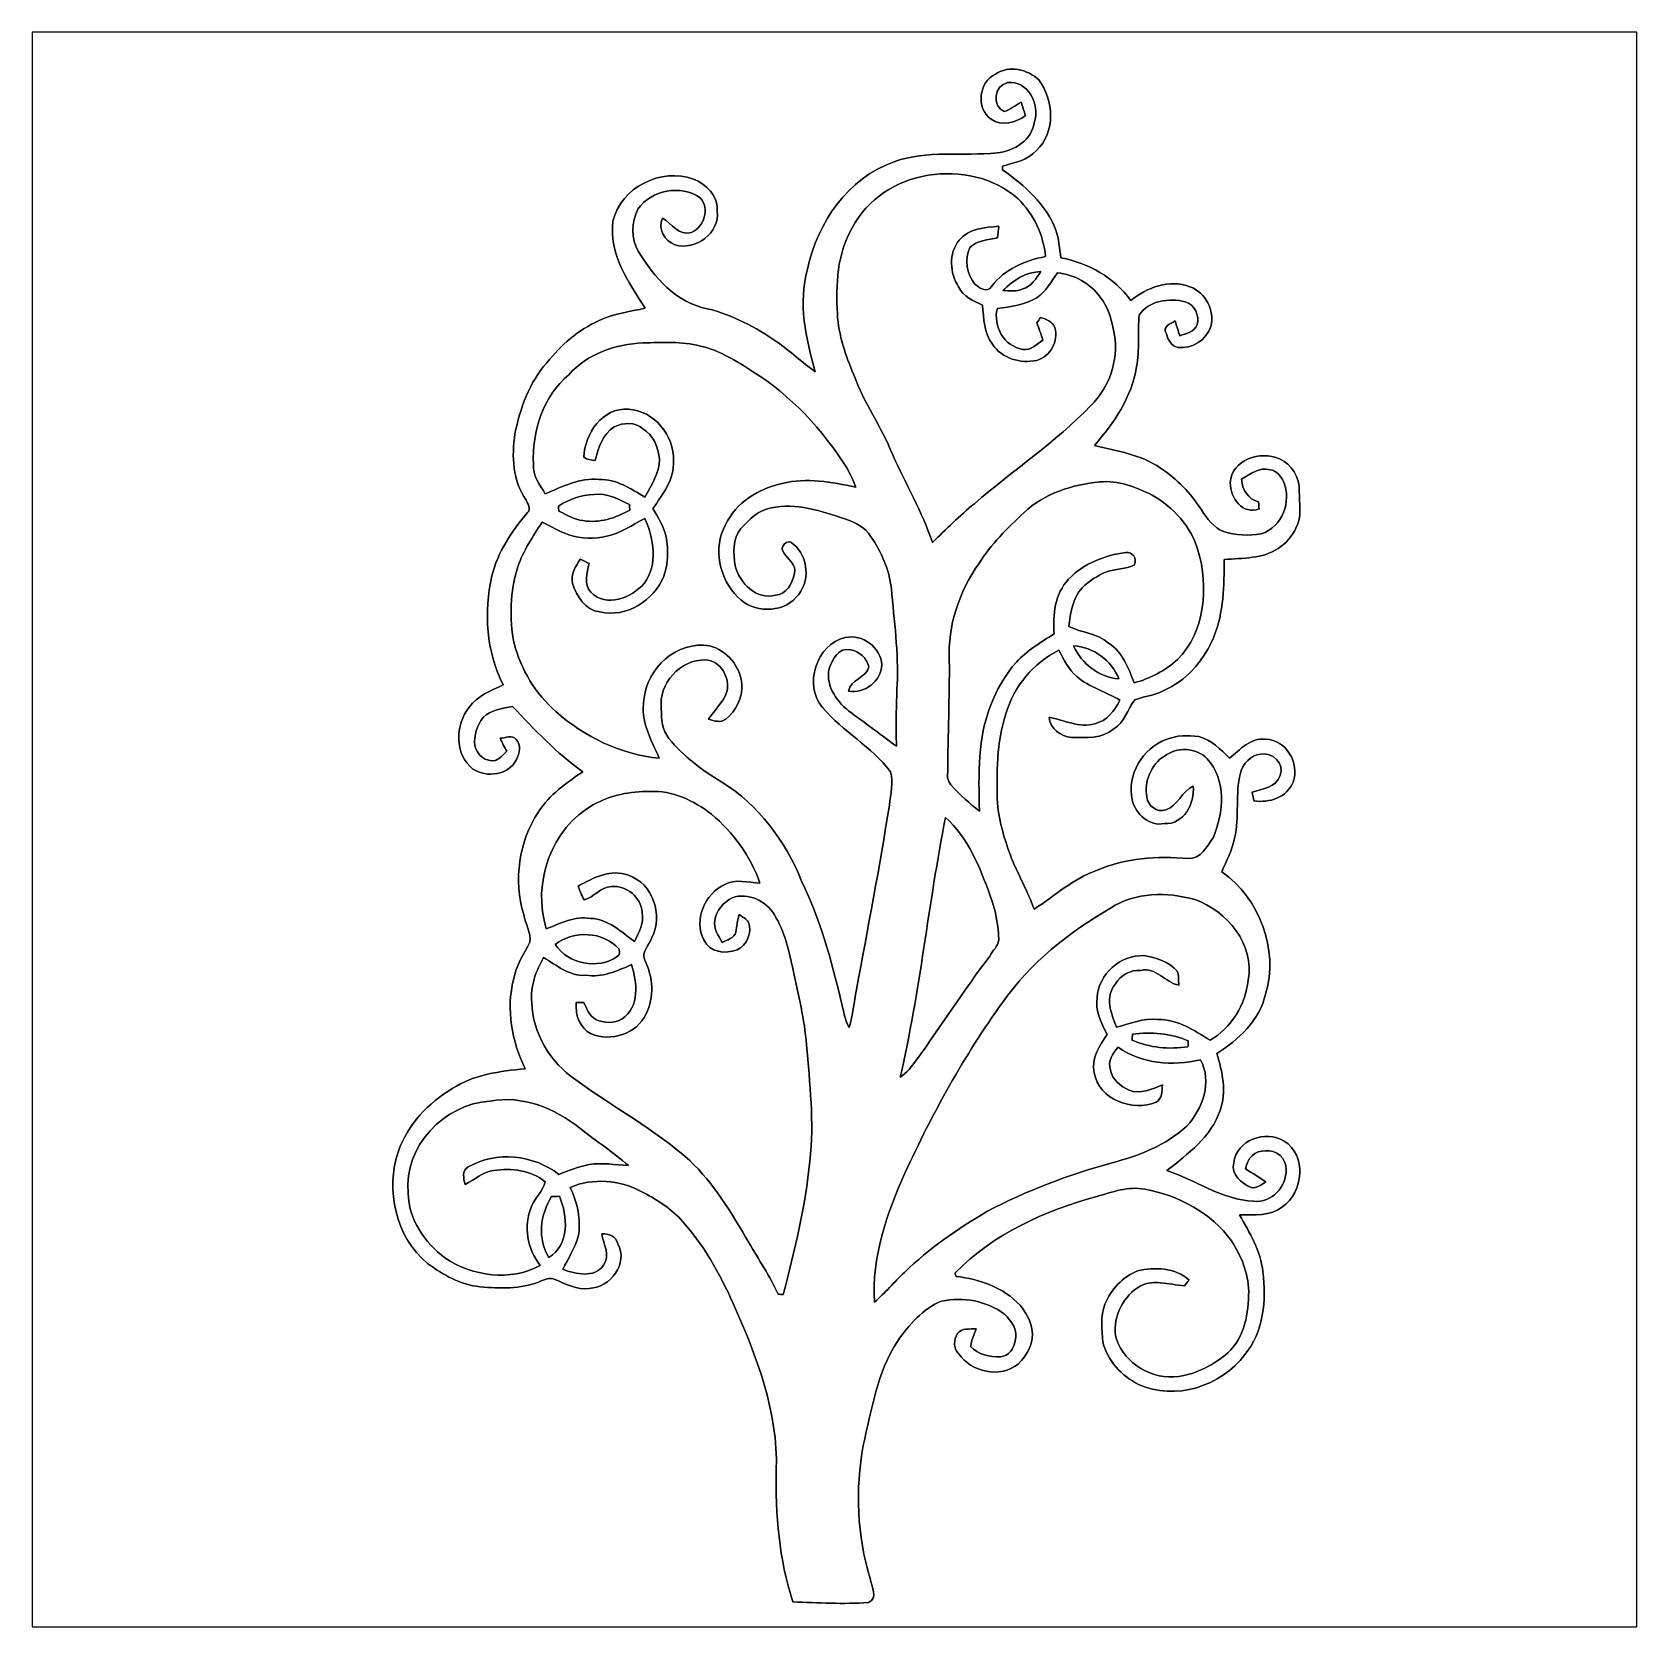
# Model space of a CAD drawing. Header units: centimetres. Extents: x -16.8 to 16.8, y -16.7 to 16.7.
import ezdxf

# ---------------------------------------------------------------- set-up
doc = ezdxf.new("R2010")
doc.units = ezdxf.units.CM
doc.header["$MEASUREMENT"] = 0
doc.layers.add('Layer 1', color=7, linetype='Continuous')

msp = doc.modelspace()

# ---------------------------------------------------------------- linework, layer by layer
at = {"layer": 'Layer 1', "color": 7}
for points, knots in [([(-16.77458, 16.66875), (-16.77458, 16.66875), (16.77458, 16.66875), (16.77458, 16.66875), (16.77458, 16.66875), (16.77458, 16.66875), (16.77458, -16.66875), (16.77458, -16.66875), (16.77458, -16.66875), (16.77458, -16.66875), (-16.77458, -16.66875), (-16.77458, -16.66875), (-16.77458, -16.66875), (-16.77458, -16.66875), (-16.77458, 16.66875), (-16.77458, 16.66875), (-16.77458, 16.66875), (-16.77458, 16.66875), (-16.77458, 16.66875), (-16.77458, 16.66875)], [0, 0, 0, 0, 0.16666667, 0.16666667, 0.16666667, 0.16666667, 0.33333333, 0.33333333, 0.33333333, 0.33333333, 0.5, 0.5, 0.5, 0.5, 0.66666667, 0.66666667, 0.66666667, 0.66666667, 1, 1, 1, 1]), ([(3.36726, 15.78892), (3.01343, 15.62841), (2.95346, 15.0749), (3.27448, 14.84701), (3.27448, 14.84701), (3.49709, 14.69425), (3.79271, 14.77398), (3.99521, 14.92603), (3.99521, 14.92603), (3.95852, 15.01881), (3.93594, 15.11018), (3.90066, 15.20225), (3.90066, 15.20225), (3.78284, 15.13734), (3.67489, 15.05126), (3.54753, 15.00576), (3.54753, 15.00576), (3.28789, 15.12464), (3.33516, 15.55044), (3.62162, 15.61394), (3.62162, 15.61394), (4.04389, 15.66827), (4.29436, 15.15498), (4.18253, 14.79797), (4.18253, 14.79797), (4.13068, 14.41238), (3.75708, 14.1799), (3.39796, 14.1418), (3.39796, 14.1418), (2.68182, 14.07301), (1.94098, 14.20812), (1.24742, 13.96012), (1.24742, 13.96012), (0.28434, 13.62287), (-0.35666, 12.68518), (-0.56621, 11.71504), (-0.56621, 11.71504), (-0.76235, 11.00349), (-0.60008, 10.25984), (-0.40252, 9.56804), (-0.40252, 9.56804), (-0.67733, 9.76595), (-0.92745, 9.99561), (-1.20227, 10.19351), (-1.20227, 10.19351), (-1.64641, 10.50043), (-2.13219, 10.75584), (-2.65853, 10.88708), (-2.65853, 10.88708), (-3.30659, 11.01019), (-3.78178, 11.54959), (-4.10175, 12.0904), (-4.10175, 12.0904), (-4.25803, 12.35181), (-4.24639, 12.69824), (-4.1088, 12.96494), (-4.1088, 12.96494), (-3.83223, 13.37098), (-3.21239, 13.48775), (-2.80917, 13.20659), (-2.80917, 13.20659), (-2.59821, 12.9861), (-2.72909, 12.59381), (-2.99156, 12.48057), (-2.99156, 12.48057), (-3.25614, 12.39908), (-3.39796, 12.66507), (-3.59304, 12.78184), (-3.59304, 12.78184), (-3.70981, 12.56242), (-3.55141, 12.30454), (-3.33516, 12.22304), (-3.33516, 12.22304), (-2.91359, 12.09216), (-2.38936, 12.4654), (-2.45428, 12.92825), (-2.45428, 12.92825), (-2.42605, 13.24151), (-2.67617, 13.4941), (-2.95063, 13.59464), (-2.95063, 13.59464), (-3.61809, 13.84688), (-4.47287, 13.4179), (-4.63233, 12.71305), (-4.63233, 12.71305), (-4.72087, 12.02619), (-4.30283, 11.44164), (-3.9564, 10.89448), (-3.9564, 10.89448), (-4.28308, 10.83098), (-4.61751, 10.78054), (-4.92125, 10.63696), (-4.92125, 10.63696), (-5.35764, 10.44857), (-5.721, 10.12261), (-6.01557, 9.75466), (-6.01557, 9.75466), (-6.37928, 9.33944), (-6.57754, 8.80427), (-6.6802, 8.26841), (-6.6802, 8.26841), (-6.75569, 7.80239), (-6.71936, 7.28592), (-6.44878, 6.88446), (-6.44878, 6.88446), (-6.41068, 6.8072), (-6.33518, 6.70419), (-6.41597, 6.62799), (-6.41597, 6.62799), (-6.74194, 6.23535), (-7.04321, 5.80496), (-7.16174, 5.29978), (-7.16174, 5.29978), (-7.33531, 4.54343), (-7.27957, 3.72075), (-6.92961, 3.02119), (-6.92961, 3.02119), (-7.18538, 2.90195), (-7.46513, 2.79365), (-7.63764, 2.55799), (-7.63764, 2.55799), (-7.93221, 2.19322), (-7.94879, 1.5681), (-7.55756, 1.26365), (-7.55756, 1.26365), (-7.27639, 1.0728), (-6.8012, 1.137), (-6.64986, 1.46368), (-6.64986, 1.46368), (-6.58883, 1.59138), (-6.54085, 1.76883), (-6.65656, 1.88172), (-6.65656, 1.88172), (-6.73841, 1.98649), (-6.87987, 1.91206), (-6.99029, 1.90641), (-6.99029, 1.90641), (-6.94796, 1.81469), (-6.90033, 1.72508), (-6.85236, 1.63583), (-6.85236, 1.63583), (-6.92468, 1.56492), (-6.99311, 1.48414), (-7.08801, 1.44286), (-7.08801, 1.44286), (-7.29086, 1.39876), (-7.48206, 1.56704), (-7.51769, 1.75754), (-7.51769, 1.75754), (-7.54451, 1.96674), (-7.47183, 2.17382), (-7.34801, 2.34033), (-7.34801, 2.34033), (-7.1822, 2.50543), (-6.94549, 2.52871), (-6.72924, 2.57387), (-6.72924, 2.57387), (-6.27274, 2.08527), (-5.81131, 1.59597), (-5.26274, 1.20791), (-5.26274, 1.20791), (-5.6067, 0.97261), (-5.96018, 0.72566), (-6.18843, 0.36795), (-6.18843, 0.36795), (-6.60647, -0.25435), (-6.70913, -1.06327), (-6.49746, -1.77871), (-6.49746, -1.77871), (-6.45795, -1.97238), (-6.34294, -2.15265), (-6.36623, -2.35691), (-6.36623, -2.35691), (-6.50099, -2.60597), (-6.65621, -2.85291), (-6.70772, -3.13619), (-6.70772, -3.13619), (-6.87176, -3.76273), (-6.74264, -4.42419), (-6.46924, -4.99957), (-6.46924, -4.99957), (-6.99206, -5.05319), (-7.54098, -5.11845), (-7.98936, -5.4169), (-7.98936, -5.4169), (-8.49595, -5.71077), (-8.91681, -6.16832), (-9.11719, -6.72324), (-9.11719, -6.72324), (-9.38812, -7.5311), (-9.18069, -8.52029), (-8.50829, -9.07168), (-8.50829, -9.07168), (-8.18586, -9.30875), (-7.81791, -9.5183), (-7.41151, -9.55887), (-7.41151, -9.55887), (-6.99911, -9.5952), (-6.56167, -9.61319), (-6.17114, -9.45233), (-6.17114, -9.45233), (-6.06707, -9.41493), (-5.95171, -9.35037), (-5.84165, -9.40611), (-5.84165, -9.40611), (-5.61622, -9.49995), (-5.38268, -9.6326), (-5.12798, -9.59273), (-5.12798, -9.59273), (-4.68948, -9.57756), (-4.30142, -9.07239), (-4.52896, -8.65822), (-4.52896, -8.65822), (-4.56953, -8.49771), (-4.71911, -8.44621), (-4.86481, -8.45185), (-4.86481, -8.45185), (-4.82918, -8.66563), (-4.67819, -8.90411), (-4.82706, -9.10802), (-4.82706, -9.10802), (-5.02567, -9.38742), (-5.4042, -9.29322), (-5.68113, -9.19409), (-5.68113, -9.19409), (-5.56578, -8.97008), (-5.43031, -8.75347), (-5.35799, -8.51006), (-5.35799, -8.51006), (-5.29414, -8.15693), (-5.37422, -7.80097), (-5.52662, -7.48277), (-5.52662, -7.48277), (-5.05178, -7.27639), (-4.49368, -7.32861), (-4.03895, -7.56426), (-4.03895, -7.56426), (-3.74015, -7.72301), (-3.44346, -7.8994), (-3.2131, -8.15199), (-3.2131, -8.15199), (-2.74391, -8.66493), (-2.39818, -9.27735), (-2.11737, -9.91023), (-2.11737, -9.91023), (-1.62983, -11.00808), (-1.17898, -12.16625), (-1.21638, -13.38792), (-1.21638, -13.38792), (-1.23613, -14.31607), (-1.16205, -15.2587), (-0.86854, -16.14487), (-0.86854, -16.14487), (-0.34361, -16.16463), (0.18344, -16.19744), (0.70838, -16.15793), (0.70838, -16.15793), (0.92745, -16.07573), (0.76976, -15.8175), (0.74612, -15.65628), (0.74612, -15.65628), (0.46884, -14.75987), (0.43427, -13.79432), (0.60078, -12.87357), (0.60078, -12.87357), (0.77893, -12.13344), (0.88371, -11.34639), (1.31692, -10.7001), (1.31692, -10.7001), (1.5554, -10.36073), (1.84397, -10.0143), (2.23943, -9.85838), (2.23943, -9.85838), (2.68923, -9.76207), (3.18452, -9.85626), (3.55635, -10.13178), (3.55635, -10.13178), (3.69993, -10.27571), (3.84704, -10.47397), (3.77613, -10.69164), (3.77613, -10.69164), (3.75673, -10.84862), (3.63996, -11.00667), (3.47451, -11.02431), (3.47451, -11.02431), (3.2512, -11.03559), (2.99932, -10.97844), (2.84656, -10.80417), (2.84656, -10.80417), (2.86032, -10.67541), (2.92347, -10.55899), (2.95945, -10.43623), (2.95945, -10.43623), (2.82575, -10.45139), (2.65218, -10.41082), (2.56752, -10.54065), (2.56752, -10.54065), (2.49626, -10.66412), (2.47579, -10.84897), (2.59327, -10.95516), (2.59327, -10.95516), (2.85362, -11.34004), (3.46639, -11.47904), (3.83857, -11.17671), (3.83857, -11.17671), (4.0326, -10.99079), (4.18042, -10.71633), (4.12574, -10.44046), (4.12574, -10.44046), (4.10422, -10.25349), (3.98886, -10.09403), (3.88197, -9.94622), (3.88197, -9.94622), (3.53448, -9.57615), (3.03495, -9.39906), (2.54071, -9.3412), (2.54071, -9.3412), (2.53577, -9.32286), (2.52624, -9.28546), (2.52166, -9.26712), (2.52166, -9.26712), (3.32387, -8.44867), (4.39879, -7.97242), (5.48711, -7.66833), (5.48711, -7.66833), (5.81237, -7.57908), (6.14362, -7.45243), (6.48723, -7.51875), (6.48723, -7.51875), (7.19032, -7.64963), (7.87435, -8.01158), (8.30016, -8.5979), (8.30016, -8.5979), (8.49665, -8.91328), (8.65364, -9.26994), (8.65893, -9.64812), (8.65893, -9.64812), (8.65858, -10.10532), (8.57956, -10.61508), (8.2236, -10.93964), (8.2236, -10.93964), (7.93327, -11.18835), (7.57731, -11.3792), (7.19526, -11.43318), (7.19526, -11.43318), (6.64739, -11.51043), (6.07377, -11.17776), (5.89209, -10.65071), (5.89209, -10.65071), (5.79191, -10.24396), (6.00322, -9.81322), (6.33236, -9.57756), (6.33236, -9.57756), (6.62376, -9.37436), (6.99064, -9.51724), (7.31344, -9.53982), (7.31344, -9.53982), (7.34624, -9.49995), (7.37941, -9.45974), (7.41292, -9.42022), (7.41292, -9.42022), (7.12505, -9.15952), (6.69678, -9.14082), (6.33518, -9.22761), (6.33518, -9.22761), (6.02615, -9.35108), (5.77638, -9.61319), (5.65291, -9.92046), (5.65291, -9.92046), (5.5559, -10.17552), (5.58518, -10.45457), (5.61164, -10.71986), (5.61164, -10.71986), (5.7083, -11.10686), (6.00322, -11.42541), (6.35564, -11.60004), (6.35564, -11.60004), (7.12011, -11.95105), (8.08461, -11.63884), (8.57709, -10.97668), (8.57709, -10.97668), (8.9729, -10.50255), (9.02794, -9.83544), (8.95597, -9.24631), (8.95597, -9.24631), (8.90623, -8.81062), (8.67869, -8.4261), (8.46596, -8.05286), (8.46596, -8.05286), (8.77006, -8.05356), (9.11437, -8.08919), (9.3666, -7.88529), (9.3666, -7.88529), (9.8044, -7.58402), (9.87813, -6.80826), (9.39906, -6.51298), (9.39906, -6.51298), (9.01735, -6.26886), (8.3947, -6.49358), (8.34566, -6.96842), (8.34566, -6.96842), (8.28216, -7.22559), (8.51147, -7.38999), (8.70867, -7.48418), (8.70867, -7.48418), (8.83073, -7.50358), (8.92351, -7.42456), (9.01594, -7.36353), (9.01594, -7.36353), (8.87942, -7.26687), (8.73372, -7.18502), (8.59402, -7.09366), (8.59402, -7.09366), (8.6173, -6.88305), (8.7944, -6.70384), (9.01171, -6.71689), (9.01171, -6.71689), (9.23078, -6.68126), (9.45656, -6.88799), (9.43892, -7.10671), (9.43892, -7.10671), (9.46009, -7.46972), (9.13483, -7.81015), (8.76688, -7.76958), (8.76688, -7.76958), (8.10542, -7.75123), (7.55932, -7.32261), (6.94549, -7.13034), (6.94549, -7.13034), (7.38576, -6.78498), (7.87682, -6.42585), (8.05991, -5.87128), (8.05991, -5.87128), (8.20067, -5.48181), (8.11248, -5.06271), (7.98971, -4.68066), (7.98971, -4.68066), (8.4522, -4.39914), (8.88577, -3.98392), (9.01241, -3.43958), (9.01241, -3.43958), (9.29217, -2.50508), (8.88682, -1.44216), (8.09696, -0.88406), (8.09696, -0.88406), (8.19432, -0.65299), (8.31497, -0.42792), (8.36366, -0.17956), (8.36366, -0.17956), (8.46949, 0.26705), (8.37247, 0.73484), (8.48572, 1.17934), (8.48572, 1.17934), (8.53722, 1.37231), (8.70021, 1.55575), (8.90729, 1.57268), (8.90729, 1.57268), (9.14788, 1.63266), (9.42552, 1.37583), (9.31721, 1.12607), (9.31721, 1.12607), (9.23925, 0.88124), (8.93727, 0.85161), (8.72984, 0.77752), (8.72984, 0.77752), (8.74254, 0.71826), (8.75594, 0.65899), (8.76935, 0.59937), (8.76935, 0.59937), (9.09391, 0.54716), (9.45197, 0.67239), (9.59167, 0.99236), (9.59167, 0.99236), (9.72326, 1.38465), (9.44527, 1.88136), (9.01347, 1.88666), (9.01347, 1.88666), (8.69491, 1.9304), (8.48113, 1.66617), (8.25817, 1.48943), (8.25817, 1.48943), (8.06873, 1.67005), (7.88317, 1.87889), (7.61718, 1.94063), (7.61718, 1.94063), (7.38964, 1.97944), (7.15116, 1.96603), (6.93561, 1.88207), (6.93561, 1.88207), (6.44172, 1.70215), (6.10552, 1.13594), (6.22441, 0.61701), (6.22441, 0.61701), (6.2932, 0.32314), (6.58036, 0.06209), (6.8961, 0.12277), (6.8961, 0.12277), (7.29791, 0.09948), (7.54133, 0.54928), (7.49864, 0.9077), (7.49864, 0.9077), (7.25487, 0.80363), (7.18185, 0.49071), (6.92856, 0.40887), (6.92856, 0.40887), (6.73559, 0.3496), (6.55708, 0.49177), (6.52674, 0.67416), (6.52674, 0.67416), (6.47347, 0.99907), (6.61423, 1.35573), (6.89539, 1.53564), (6.89539, 1.53564), (7.15892, 1.72438), (7.5625, 1.72685), (7.79039, 1.47567), (7.79039, 1.47567), (8.20032, 1.03823), (8.13294, 0.35066), (7.91986, -0.15875), (7.91986, -0.15875), (7.79568, -0.33937), (7.65669, -0.629), (7.39422, -0.60784), (7.39422, -0.60784), (6.74652, -0.55245), (6.08048, -0.5902), (5.47899, -0.85654), (5.47899, -0.85654), (4.98863, -1.0287), (4.60375, -1.38924), (4.17301, -1.66405), (4.17301, -1.66405), (4.04389, -1.29858), (3.8481, -0.96203), (3.70276, -0.6036), (3.70276, -0.6036), (3.56447, -0.23248), (3.44064, 0.14923), (3.40678, 0.5461), (3.40678, 0.5461), (3.38914, 1.17157), (3.38667, 1.81504), (3.58422, 2.41582), (3.58422, 2.41582), (3.74509, 2.98873), (4.15607, 3.48156), (4.68771, 3.74791), (4.68771, 3.74791), (4.79919, 3.55565), (4.89021, 3.33975), (5.06765, 3.19687), (5.06765, 3.19687), (5.33012, 2.96933), (5.67231, 2.88325), (5.963, 2.70404), (5.963, 2.70404), (5.85611, 2.48532), (5.69524, 2.26836), (5.44371, 2.21192), (5.44371, 2.21192), (5.11457, 2.10573), (4.80448, 2.29553), (4.48486, 2.34491), (4.48486, 2.34491), (4.50391, 2.10114), (4.72899, 1.9491), (4.95723, 1.92581), (4.95723, 1.92581), (5.25392, 1.91452), (5.59294, 1.899), (5.83741, 2.10114), (5.83741, 2.10114), (6.07272, 2.23202), (6.11293, 2.52166), (6.28156, 2.70792), (6.28156, 2.70792), (6.50769, 2.79294), (6.75746, 2.81764), (6.96701, 2.94675), (6.96701, 2.94675), (7.41539, 3.1623), (7.74136, 3.57646), (7.92939, 4.02872), (7.92939, 4.02872), (8.1407, 4.53954), (8.14458, 5.09905), (8.14564, 5.64233), (8.14564, 5.64233), (8.34214, 5.6575), (8.5404, 5.66526), (8.73689, 5.69066), (8.73689, 5.69066), (9.11401, 5.72347), (9.48655, 5.94854), (9.64706, 6.29779), (9.64706, 6.29779), (9.77582, 6.5345), (9.71303, 6.81743), (9.71726, 7.07319), (9.71726, 7.07319), (9.71867, 7.35189), (9.56486, 7.6387), (9.29993, 7.74841), (9.29993, 7.74841), (8.9094, 7.92515), (8.29733, 7.73536), (8.2744, 7.24711), (8.2744, 7.24711), (8.261, 6.94196), (8.54569, 6.56272), (8.87589, 6.7056), (8.87589, 6.7056), (8.87236, 6.75287), (8.86883, 6.80014), (8.86566, 6.84742), (8.86566, 6.84742), (8.65082, 6.90774), (8.5157, 7.09789), (8.51147, 7.32261), (8.51147, 7.32261), (8.69068, 7.42703), (8.87942, 7.5819), (9.10484, 7.51805), (9.10484, 7.51805), (9.23925, 7.50499), (9.32921, 7.38329), (9.38989, 7.27357), (9.38989, 7.27357), (9.55887, 6.85906), (9.36307, 6.32248), (8.92104, 6.17714), (8.92104, 6.17714), (8.66034, 6.13551), (8.38623, 6.14786), (8.1347, 6.23006), (8.1347, 6.23006), (7.92268, 6.30802), (7.79216, 6.50452), (7.66904, 6.68126), (7.66904, 6.68126), (7.45384, 7.03157), (7.15292, 7.32437), (6.81637, 7.5565), (6.81637, 7.5565), (6.40362, 7.83484), (5.90762, 7.91739), (5.43278, 8.02675), (5.43278, 8.02675), (5.84412, 8.49559), (6.21347, 9.04028), (6.31437, 9.66823), (6.31437, 9.66823), (6.38492, 10.02453), (6.32954, 10.39107), (6.37046, 10.74843), (6.37046, 10.74843), (6.55779, 11.06629), (7.00652, 11.10686), (7.33107, 11.03348), (7.33107, 11.03348), (7.52934, 10.97492), (7.63552, 10.74879), (7.58049, 10.55335), (7.58049, 10.55335), (7.52616, 10.40624), (7.34942, 10.36637), (7.2203, 10.32016), (7.2203, 10.32016), (7.18538, 10.42282), (7.15292, 10.52654), (7.12188, 10.63025), (7.12188, 10.63025), (7.02627, 10.56781), (6.84601, 10.53006), (6.93843, 10.35932), (6.93843, 10.35932), (6.97301, 10.23867), (7.04462, 10.09685), (7.1822, 10.07498), (7.1822, 10.07498), (7.47324, 10.04711), (7.78192, 10.23197), (7.8673, 10.5156), (7.8673, 10.5156), (7.95196, 10.85074), (7.75723, 11.22645), (7.4295, 11.34533), (7.4295, 11.34533), (7.00334, 11.51326), (6.53203, 11.3284), (6.19266, 11.05923), (6.19266, 11.05923), (5.84659, 11.53795), (5.31178, 11.84169), (4.73393, 11.95176), (4.73393, 11.95176), (4.70323, 12.14508), (4.68947, 12.34369), (4.6295, 12.53102), (4.6295, 12.53102), (4.42313, 13.07042), (3.97722, 13.46447), (3.51543, 13.78656), (3.51543, 13.78656), (3.51472, 13.80702), (3.51367, 13.84794), (3.51296, 13.86875), (3.51296, 13.86875), (3.76202, 13.93472), (4.04178, 13.99011), (4.22028, 14.19507), (4.22028, 14.19507), (4.62774, 14.57325), (4.58787, 15.24952), (4.27461, 15.66862), (4.27461, 15.66862), (4.04354, 15.89017), (3.64243, 15.98436), (3.36726, 15.78892)], [0, 0, 0, 0, 0.00552486, 0.00552486, 0.00552486, 0.00552486, 0.01104972, 0.01104972, 0.01104972, 0.01104972, 0.01657459, 0.01657459, 0.01657459, 0.01657459, 0.02209945, 0.02209945, 0.02209945, 0.02209945, 0.02762431, 0.02762431, 0.02762431, 0.02762431, 0.03314917, 0.03314917, 0.03314917, 0.03314917, 0.03867403, 0.03867403, 0.03867403, 0.03867403, 0.0441989, 0.0441989, 0.0441989, 0.0441989, 0.04972376, 0.04972376, 0.04972376, 0.04972376, 0.05524862, 0.05524862, 0.05524862, 0.05524862, 0.06077348, 0.06077348, 0.06077348, 0.06077348, 0.06629834, 0.06629834, 0.06629834, 0.06629834, 0.0718232, 0.0718232, 0.0718232, 0.0718232, 0.07734807, 0.07734807, 0.07734807, 0.07734807, 0.08287293, 0.08287293, 0.08287293, 0.08287293, 0.08839779, 0.08839779, 0.08839779, 0.08839779, 0.09392265, 0.09392265, 0.09392265, 0.09392265, 0.09944751, 0.09944751, 0.09944751, 0.09944751, 0.10497238, 0.10497238, 0.10497238, 0.10497238, 0.11049724, 0.11049724, 0.11049724, 0.11049724, 0.1160221, 0.1160221, 0.1160221, 0.1160221, 0.12154696, 0.12154696, 0.12154696, 0.12154696, 0.12707182, 0.12707182, 0.12707182, 0.12707182, 0.13259669, 0.13259669, 0.13259669, 0.13259669, 0.13812155, 0.13812155, 0.13812155, 0.13812155, 0.14364641, 0.14364641, 0.14364641, 0.14364641, 0.14917127, 0.14917127, 0.14917127, 0.14917127, 0.15469613, 0.15469613, 0.15469613, 0.15469613, 0.16022099, 0.16022099, 0.16022099, 0.16022099, 0.16574586, 0.16574586, 0.16574586, 0.16574586, 0.17127072, 0.17127072, 0.17127072, 0.17127072, 0.17679558, 0.17679558, 0.17679558, 0.17679558, 0.18232044, 0.18232044, 0.18232044, 0.18232044, 0.1878453, 0.1878453, 0.1878453, 0.1878453, 0.19337017, 0.19337017, 0.19337017, 0.19337017, 0.19889503, 0.19889503, 0.19889503, 0.19889503, 0.20441989, 0.20441989, 0.20441989, 0.20441989, 0.20994475, 0.20994475, 0.20994475, 0.20994475, 0.21546961, 0.21546961, 0.21546961, 0.21546961, 0.22099448, 0.22099448, 0.22099448, 0.22099448, 0.22651934, 0.22651934, 0.22651934, 0.22651934, 0.2320442, 0.2320442, 0.2320442, 0.2320442, 0.23756906, 0.23756906, 0.23756906, 0.23756906, 0.24309392, 0.24309392, 0.24309392, 0.24309392, 0.24861878, 0.24861878, 0.24861878, 0.24861878, 0.25414365, 0.25414365, 0.25414365, 0.25414365, 0.25966851, 0.25966851, 0.25966851, 0.25966851, 0.26519337, 0.26519337, 0.26519337, 0.26519337, 0.27071823, 0.27071823, 0.27071823, 0.27071823, 0.27624309, 0.27624309, 0.27624309, 0.27624309, 0.28176796, 0.28176796, 0.28176796, 0.28176796, 0.28729282, 0.28729282, 0.28729282, 0.28729282, 0.29281768, 0.29281768, 0.29281768, 0.29281768, 0.29834254, 0.29834254, 0.29834254, 0.29834254, 0.3038674, 0.3038674, 0.3038674, 0.3038674, 0.30939227, 0.30939227, 0.30939227, 0.30939227, 0.31491713, 0.31491713, 0.31491713, 0.31491713, 0.32044199, 0.32044199, 0.32044199, 0.32044199, 0.32596685, 0.32596685, 0.32596685, 0.32596685, 0.33149171, 0.33149171, 0.33149171, 0.33149171, 0.33701657, 0.33701657, 0.33701657, 0.33701657, 0.34254144, 0.34254144, 0.34254144, 0.34254144, 0.3480663, 0.3480663, 0.3480663, 0.3480663, 0.35359116, 0.35359116, 0.35359116, 0.35359116, 0.35911602, 0.35911602, 0.35911602, 0.35911602, 0.36464088, 0.36464088, 0.36464088, 0.36464088, 0.37016575, 0.37016575, 0.37016575, 0.37016575, 0.37569061, 0.37569061, 0.37569061, 0.37569061, 0.38121547, 0.38121547, 0.38121547, 0.38121547, 0.38674033, 0.38674033, 0.38674033, 0.38674033, 0.39226519, 0.39226519, 0.39226519, 0.39226519, 0.39779006, 0.39779006, 0.39779006, 0.39779006, 0.40331492, 0.40331492, 0.40331492, 0.40331492, 0.40883978, 0.40883978, 0.40883978, 0.40883978, 0.41436464, 0.41436464, 0.41436464, 0.41436464, 0.4198895, 0.4198895, 0.4198895, 0.4198895, 0.42541436, 0.42541436, 0.42541436, 0.42541436, 0.43093923, 0.43093923, 0.43093923, 0.43093923, 0.43646409, 0.43646409, 0.43646409, 0.43646409, 0.44198895, 0.44198895, 0.44198895, 0.44198895, 0.44751381, 0.44751381, 0.44751381, 0.44751381, 0.45303867, 0.45303867, 0.45303867, 0.45303867, 0.45856354, 0.45856354, 0.45856354, 0.45856354, 0.4640884, 0.4640884, 0.4640884, 0.4640884, 0.46961326, 0.46961326, 0.46961326, 0.46961326, 0.47513812, 0.47513812, 0.47513812, 0.47513812, 0.48066298, 0.48066298, 0.48066298, 0.48066298, 0.48618785, 0.48618785, 0.48618785, 0.48618785, 0.49171271, 0.49171271, 0.49171271, 0.49171271, 0.49723757, 0.49723757, 0.49723757, 0.49723757, 0.50276243, 0.50276243, 0.50276243, 0.50276243, 0.50828729, 0.50828729, 0.50828729, 0.50828729, 0.51381215, 0.51381215, 0.51381215, 0.51381215, 0.51933702, 0.51933702, 0.51933702, 0.51933702, 0.52486188, 0.52486188, 0.52486188, 0.52486188, 0.53038674, 0.53038674, 0.53038674, 0.53038674, 0.5359116, 0.5359116, 0.5359116, 0.5359116, 0.54143646, 0.54143646, 0.54143646, 0.54143646, 0.54696133, 0.54696133, 0.54696133, 0.54696133, 0.55248619, 0.55248619, 0.55248619, 0.55248619, 0.55801105, 0.55801105, 0.55801105, 0.55801105, 0.56353591, 0.56353591, 0.56353591, 0.56353591, 0.56906077, 0.56906077, 0.56906077, 0.56906077, 0.57458564, 0.57458564, 0.57458564, 0.57458564, 0.5801105, 0.5801105, 0.5801105, 0.5801105, 0.58563536, 0.58563536, 0.58563536, 0.58563536, 0.59116022, 0.59116022, 0.59116022, 0.59116022, 0.59668508, 0.59668508, 0.59668508, 0.59668508, 0.60220994, 0.60220994, 0.60220994, 0.60220994, 0.60773481, 0.60773481, 0.60773481, 0.60773481, 0.61325967, 0.61325967, 0.61325967, 0.61325967, 0.61878453, 0.61878453, 0.61878453, 0.61878453, 0.62430939, 0.62430939, 0.62430939, 0.62430939, 0.62983425, 0.62983425, 0.62983425, 0.62983425, 0.63535912, 0.63535912, 0.63535912, 0.63535912, 0.64088398, 0.64088398, 0.64088398, 0.64088398, 0.64640884, 0.64640884, 0.64640884, 0.64640884, 0.6519337, 0.6519337, 0.6519337, 0.6519337, 0.65745856, 0.65745856, 0.65745856, 0.65745856, 0.66298343, 0.66298343, 0.66298343, 0.66298343, 0.66850829, 0.66850829, 0.66850829, 0.66850829, 0.67403315, 0.67403315, 0.67403315, 0.67403315, 0.67955801, 0.67955801, 0.67955801, 0.67955801, 0.68508287, 0.68508287, 0.68508287, 0.68508287, 0.69060773, 0.69060773, 0.69060773, 0.69060773, 0.6961326, 0.6961326, 0.6961326, 0.6961326, 0.70165746, 0.70165746, 0.70165746, 0.70165746, 0.70718232, 0.70718232, 0.70718232, 0.70718232, 0.71270718, 0.71270718, 0.71270718, 0.71270718, 0.71823204, 0.71823204, 0.71823204, 0.71823204, 0.72375691, 0.72375691, 0.72375691, 0.72375691, 0.72928177, 0.72928177, 0.72928177, 0.72928177, 0.73480663, 0.73480663, 0.73480663, 0.73480663, 0.74033149, 0.74033149, 0.74033149, 0.74033149, 0.74585635, 0.74585635, 0.74585635, 0.74585635, 0.75138122, 0.75138122, 0.75138122, 0.75138122, 0.75690608, 0.75690608, 0.75690608, 0.75690608, 0.76243094, 0.76243094, 0.76243094, 0.76243094, 0.7679558, 0.7679558, 0.7679558, 0.7679558, 0.77348066, 0.77348066, 0.77348066, 0.77348066, 0.77900552, 0.77900552, 0.77900552, 0.77900552, 0.78453039, 0.78453039, 0.78453039, 0.78453039, 0.79005525, 0.79005525, 0.79005525, 0.79005525, 0.79558011, 0.79558011, 0.79558011, 0.79558011, 0.80110497, 0.80110497, 0.80110497, 0.80110497, 0.80662983, 0.80662983, 0.80662983, 0.80662983, 0.8121547, 0.8121547, 0.8121547, 0.8121547, 0.81767956, 0.81767956, 0.81767956, 0.81767956, 0.82320442, 0.82320442, 0.82320442, 0.82320442, 0.82872928, 0.82872928, 0.82872928, 0.82872928, 0.83425414, 0.83425414, 0.83425414, 0.83425414, 0.83977901, 0.83977901, 0.83977901, 0.83977901, 0.84530387, 0.84530387, 0.84530387, 0.84530387, 0.85082873, 0.85082873, 0.85082873, 0.85082873, 0.85635359, 0.85635359, 0.85635359, 0.85635359, 0.86187845, 0.86187845, 0.86187845, 0.86187845, 0.86740331, 0.86740331, 0.86740331, 0.86740331, 0.87292818, 0.87292818, 0.87292818, 0.87292818, 0.87845304, 0.87845304, 0.87845304, 0.87845304, 0.8839779, 0.8839779, 0.8839779, 0.8839779, 0.88950276, 0.88950276, 0.88950276, 0.88950276, 0.89502762, 0.89502762, 0.89502762, 0.89502762, 0.90055249, 0.90055249, 0.90055249, 0.90055249, 0.90607735, 0.90607735, 0.90607735, 0.90607735, 0.91160221, 0.91160221, 0.91160221, 0.91160221, 0.91712707, 0.91712707, 0.91712707, 0.91712707, 0.92265193, 0.92265193, 0.92265193, 0.92265193, 0.9281768, 0.9281768, 0.9281768, 0.9281768, 0.93370166, 0.93370166, 0.93370166, 0.93370166, 0.93922652, 0.93922652, 0.93922652, 0.93922652, 0.94475138, 0.94475138, 0.94475138, 0.94475138, 0.95027624, 0.95027624, 0.95027624, 0.95027624, 0.9558011, 0.9558011, 0.9558011, 0.9558011, 0.96132597, 0.96132597, 0.96132597, 0.96132597, 0.96685083, 0.96685083, 0.96685083, 0.96685083, 0.97237569, 0.97237569, 0.97237569, 0.97237569, 0.97790055, 0.97790055, 0.97790055, 0.97790055, 0.98342541, 0.98342541, 0.98342541, 0.98342541, 0.98895028, 0.98895028, 0.98895028, 0.98895028, 1, 1, 1, 1]), ([(0.37006, 12.57688), (0.99201, 13.79926), (2.82787, 14.07936), (3.83716, 13.18577), (3.83716, 13.18577), (4.16278, 12.86369), (4.37197, 12.43542), (4.40972, 11.97645), (4.40972, 11.97645), (3.97827, 11.89284), (3.55847, 11.71399), (3.28471, 11.35415), (3.28471, 11.35415), (3.1944, 11.21375), (3.02401, 11.31217), (2.93582, 11.40284), (2.93582, 11.40284), (2.76401, 11.60498), (2.70863, 11.92389), (2.83104, 12.16272), (2.83104, 12.16272), (2.97427, 12.32394), (3.21416, 12.31759), (3.41066, 12.37121), (3.41066, 12.37121), (3.42053, 12.45164), (3.42865, 12.53243), (3.43535, 12.61322), (3.43535, 12.61322), (3.14254, 12.58041), (2.80846, 12.56877), (2.60562, 12.31759), (2.60562, 12.31759), (2.38337, 12.04877), (2.40806, 11.62473), (2.59433, 11.34216), (2.59433, 11.34216), (2.68852, 11.13896), (2.90195, 11.04759), (3.09421, 10.96363), (3.09421, 10.96363), (3.12208, 10.68634), (3.11856, 10.37484), (3.302, 10.14448), (3.302, 10.14448), (3.49956, 9.84497), (3.88973, 9.72926), (4.23051, 9.80652), (4.23051, 9.80652), (4.50991, 9.8873), (4.69618, 10.21115), (4.60269, 10.49232), (4.60269, 10.49232), (4.56177, 10.61896), (4.41819, 10.66483), (4.30742, 10.70398), (4.30742, 10.70398), (4.28131, 10.66659), (4.25521, 10.62919), (4.2291, 10.5918), (4.2291, 10.5918), (4.27602, 10.47186), (4.31588, 10.35085), (4.35645, 10.22844), (4.35645, 10.22844), (4.22628, 10.14448), (4.10845, 10.00689), (3.93382, 10.03723), (3.93382, 10.03723), (3.54436, 10.10109), (3.30553, 10.51913), (3.40466, 10.8899), (3.40466, 10.8899), (3.68653, 10.92729), (3.98039, 10.96786), (4.22875, 11.11638), (4.22875, 11.11638), (4.41748, 11.24691), (4.53672, 11.44905), (4.6609, 11.63708), (4.6609, 11.63708), (5.01297, 11.60392), (5.34776, 11.41659), (5.55378, 11.12837), (5.55378, 11.12837), (5.74216, 10.90683), (5.80108, 10.61156), (5.85117, 10.33286), (5.85117, 10.33286), (5.94078, 9.80122), (5.74146, 9.23396), (5.35587, 8.86142), (5.35587, 8.86142), (4.61962, 8.09343), (3.72604, 7.50535), (2.92488, 6.81037), (2.92488, 6.81037), (2.61691, 6.55602), (2.33045, 6.27768), (2.04541, 5.99863), (2.04541, 5.99863), (1.83444, 6.64351), (1.4859, 7.2263), (1.21073, 7.84296), (1.21073, 7.84296), (0.98425, 8.41798), (0.60819, 8.92175), (0.40358, 9.50666), (0.40358, 9.50666), (0.23283, 9.91235), (0.0822, 10.33427), (0.05962, 10.77807), (0.05962, 10.77807), (0.02787, 11.3852), (0.05045, 12.0396), (0.37006, 12.57688)], [0, 0, 0, 0, 0.03333333, 0.03333333, 0.03333333, 0.03333333, 0.06666667, 0.06666667, 0.06666667, 0.06666667, 0.1, 0.1, 0.1, 0.1, 0.13333333, 0.13333333, 0.13333333, 0.13333333, 0.16666667, 0.16666667, 0.16666667, 0.16666667, 0.2, 0.2, 0.2, 0.2, 0.23333333, 0.23333333, 0.23333333, 0.23333333, 0.26666667, 0.26666667, 0.26666667, 0.26666667, 0.3, 0.3, 0.3, 0.3, 0.33333333, 0.33333333, 0.33333333, 0.33333333, 0.36666667, 0.36666667, 0.36666667, 0.36666667, 0.4, 0.4, 0.4, 0.4, 0.43333333, 0.43333333, 0.43333333, 0.43333333, 0.46666667, 0.46666667, 0.46666667, 0.46666667, 0.5, 0.5, 0.5, 0.5, 0.53333333, 0.53333333, 0.53333333, 0.53333333, 0.56666667, 0.56666667, 0.56666667, 0.56666667, 0.6, 0.6, 0.6, 0.6, 0.63333333, 0.63333333, 0.63333333, 0.63333333, 0.66666667, 0.66666667, 0.66666667, 0.66666667, 0.7, 0.7, 0.7, 0.7, 0.73333333, 0.73333333, 0.73333333, 0.73333333, 0.76666667, 0.76666667, 0.76666667, 0.76666667, 0.8, 0.8, 0.8, 0.8, 0.83333333, 0.83333333, 0.83333333, 0.83333333, 0.86666667, 0.86666667, 0.86666667, 0.86666667, 0.9, 0.9, 0.9, 0.9, 0.93333333, 0.93333333, 0.93333333, 0.93333333, 1, 1, 1, 1]), ([(3.51931, 11.26878), (3.73627, 11.47621), (4.00403, 11.66072), (4.31694, 11.66107), (4.31694, 11.66107), (4.21252, 11.52137), (4.11974, 11.34604), (3.93665, 11.29983), (3.93665, 11.29983), (3.80471, 11.23985), (3.65866, 11.26102), (3.51931, 11.26878)], [0, 0, 0, 0, 0.25, 0.25, 0.25, 0.25, 0.5, 0.5, 0.5, 0.5, 1, 1, 1, 1]), ([(-5.5566, 9.50771), (-5.16714, 9.94586), (-4.57694, 10.14624), (-4.00332, 10.16988), (-4.00332, 10.16988), (-3.60363, 10.18469), (-3.19546, 10.20974), (-2.80423, 10.10461), (-2.80423, 10.10461), (-2.40242, 10.01924), (-2.05387, 9.79241), (-1.71133, 9.57686), (-1.71133, 9.57686), (-0.90911, 9.06956), (-0.24448, 8.36224), (0.25506, 7.55826), (0.25506, 7.55826), (0.33055, 7.42985), (0.39617, 7.29509), (0.44274, 7.15327), (0.44274, 7.15327), (-0.05786, 7.26722), (-0.5842, 7.3593), (-1.09114, 7.23406), (-1.09114, 7.23406), (-1.58009, 7.12964), (-2.06269, 6.83719), (-2.27683, 6.3694), (-2.27683, 6.3694), (-2.54953, 5.88469), (-2.40594, 5.23981), (-2.02248, 4.85634), (-2.02248, 4.85634), (-1.70533, 4.53108), (-1.10702, 4.50603), (-0.79834, 4.85528), (-0.79834, 4.85528), (-0.50377, 5.16043), (-0.53093, 5.70794), (-0.87066, 5.97359), (-0.87066, 5.97359), (-0.96414, 6.09318), (-1.17616, 5.9055), (-1.0601, 5.78273), (-1.0601, 5.78273), (-0.97649, 5.64162), (-0.78528, 5.54567), (-0.83855, 5.34917), (-0.83855, 5.34917), (-0.87595, 5.14914), (-1.00259, 4.91067), (-1.2319, 4.90008), (-1.2319, 4.90008), (-1.6323, 4.78825), (-1.98191, 5.15161), (-2.07645, 5.50862), (-2.07645, 5.50862), (-2.10891, 5.76792), (-2.14454, 6.08154), (-1.95474, 6.2925), (-1.95474, 6.2925), (-1.78647, 6.48441), (-1.58609, 6.67773), (-1.32433, 6.72112), (-1.32433, 6.72112), (-0.79869, 6.84001), (-0.27799, 6.65162), (0.21731, 6.49358), (0.21731, 6.49358), (0.42263, 6.41421), (0.64805, 6.32601), (0.75777, 6.12034), (0.75777, 6.12034), (0.99131, 5.80425), (1.13594, 5.42784), (1.19098, 5.03908), (1.19098, 5.03908), (1.24425, 4.36774), (1.34338, 3.69782), (1.30986, 3.02225), (1.30986, 3.02225), (1.28834, 2.59539), (1.28799, 2.16817), (1.29364, 1.74061), (1.29364, 1.74061), (0.98249, 1.97556), (0.6671, 2.20486), (0.35348, 2.43558), (0.35348, 2.43558), (0.06809, 2.64619), (-0.18909, 2.98133), (-0.11254, 3.35774), (-0.11254, 3.35774), (-0.05115, 3.55635), (0.08361, 3.81317), (0.33514, 3.75779), (0.33514, 3.75779), (0.52211, 3.73098), (0.67028, 3.58352), (0.71896, 3.4036), (0.71896, 3.4036), (0.6731, 3.16301), (0.33126, 3.14748), (0.29598, 2.88854), (0.29598, 2.88854), (0.63112, 2.8388), (0.97614, 3.09563), (0.99095, 3.43958), (0.99095, 3.43958), (0.96767, 3.80471), (0.58244, 4.09328), (0.22366, 4.0132), (0.22366, 4.0132), (-0.38241, 3.87315), (-0.65652, 3.0099), (-0.24342, 2.54494), (-0.24342, 2.54494), (0.17357, 2.0447), (0.77788, 1.73108), (1.17087, 1.20756), (1.17087, 1.20756), (1.24354, 0.98425), (1.16981, 0.74048), (1.14723, 0.51153), (1.14723, 0.51153), (0.94368, -0.77929), (0.69568, -2.06269), (0.45896, -3.34786), (0.45896, -3.34786), (0.40605, -3.61174), (0.38594, -3.88373), (0.30551, -4.14196), (0.30551, -4.14196), (0.2092, -3.96487), (0.18556, -3.76202), (0.133, -3.57011), (0.133, -3.57011), (-0.06738, -2.71709), (-0.30551, -1.86796), (-0.68933, -1.07703), (-0.68933, -1.07703), (-1.02482, -0.24448), (-1.58609, 0.51647), (-2.35726, 0.99201), (-2.35726, 0.99201), (-2.76966, 1.23366), (-3.1556, 1.53141), (-3.4604, 1.90183), (-3.4604, 1.90183), (-3.60363, 2.07327), (-3.62303, 2.30752), (-3.62021, 2.52166), (-3.62021, 2.52166), (-3.68794, 3.04377), (-3.2258, 3.56447), (-2.69628, 3.54436), (-2.69628, 3.54436), (-2.38054, 3.53519), (-2.18193, 3.17006), (-2.24825, 2.88184), (-2.24825, 2.88184), (-2.3181, 2.6543), (-2.51319, 2.50472), (-2.63066, 2.30505), (-2.63066, 2.30505), (-2.51566, 2.26871), (-2.38019, 2.22426), (-2.2733, 2.30752), (-2.2733, 2.30752), (-2.06058, 2.47932), (-1.91735, 2.75308), (-1.94028, 3.03142), (-1.94028, 3.03142), (-1.95862, 3.40924), (-2.2539, 3.74791), (-2.6162, 3.84034), (-2.6162, 3.84034), (-3.28224, 3.9557), (-3.93347, 3.37044), (-3.98286, 2.71286), (-3.98286, 2.71286), (-4.0707, 2.27542), (-3.83081, 1.87748), (-3.66289, 1.49119), (-3.66289, 1.49119), (-4.46687, 1.56422), (-5.22464, 1.93499), (-5.82507, 2.46627), (-5.82507, 2.46627), (-6.25016, 2.83739), (-6.55426, 3.34116), (-6.69749, 3.8862), (-6.69749, 3.8862), (-6.80156, 4.41607), (-6.78074, 4.97346), (-6.62023, 5.48993), (-6.62023, 5.48993), (-6.50593, 5.82718), (-6.30661, 6.12634), (-6.11293, 6.42197), (-6.11293, 6.42197), (-5.92455, 6.33801), (-5.74993, 6.22265), (-5.55308, 6.15844), (-5.55308, 6.15844), (-5.29661, 6.08436), (-5.01897, 6.06354), (-4.75897, 6.13304), (-4.75897, 6.13304), (-4.46899, 6.19407), (-4.22416, 6.37046), (-3.96311, 6.50064), (-3.96311, 6.50064), (-3.77896, 6.07589), (-3.68476, 5.54002), (-3.97792, 5.14174), (-3.97792, 5.14174), (-4.24568, 4.84752), (-4.76532, 4.62351), (-5.09588, 4.959), (-5.09588, 4.959), (-5.25286, 5.13468), (-5.17349, 5.36046), (-5.12868, 5.55872), (-5.12868, 5.55872), (-5.19148, 5.59082), (-5.25533, 5.62151), (-5.31883, 5.65185), (-5.31883, 5.65185), (-5.40914, 5.4991), (-5.51956, 5.334), (-5.47405, 5.14456), (-5.47405, 5.14456), (-5.39609, 4.87786), (-5.20947, 4.58047), (-4.90643, 4.55154), (-4.90643, 4.55154), (-4.34834, 4.41501), (-3.77649, 4.78719), (-3.56517, 5.29555), (-3.56517, 5.29555), (-3.48156, 5.55872), (-3.46781, 5.84447), (-3.51825, 6.1154), (-3.51825, 6.1154), (-3.56411, 6.33307), (-3.69323, 6.51933), (-3.79624, 6.71301), (-3.79624, 6.71301), (-3.58704, 7.00722), (-3.34469, 7.32437), (-3.36762, 7.70784), (-3.36762, 7.70784), (-3.34292, 8.23136), (-3.77296, 8.75877), (-4.30777, 8.78381), (-4.30777, 8.78381), (-4.84893, 8.82791), (-5.22464, 8.27299), (-5.23734, 7.78439), (-5.23734, 7.78439), (-5.17454, 7.72583), (-5.08423, 7.72724), (-5.00451, 7.71384), (-5.00451, 7.71384), (-4.93713, 7.97489), (-4.85175, 8.26664), (-4.60481, 8.41481), (-4.60481, 8.41481), (-4.41889, 8.51041), (-4.17089, 8.5217), (-4.00579, 8.376), (-4.00579, 8.376), (-3.78072, 8.249), (-3.68935, 7.98019), (-3.65795, 7.73853), (-3.65795, 7.73853), (-3.65548, 7.44714), (-3.8294, 7.19526), (-3.96416, 6.95043), (-3.96416, 6.95043), (-4.26014, 7.12364), (-4.56353, 7.32614), (-4.92231, 7.31767), (-4.92231, 7.31767), (-5.32765, 7.36459), (-5.68607, 7.16104), (-6.04908, 7.01922), (-6.04908, 7.01922), (-6.16479, 7.20937), (-6.31119, 7.40128), (-6.29461, 7.63799), (-6.29461, 7.63799), (-6.3246, 8.32273), (-6.0893, 9.05157), (-5.5566, 9.50771)], [0, 0, 0, 0, 0.01333333, 0.01333333, 0.01333333, 0.01333333, 0.02666667, 0.02666667, 0.02666667, 0.02666667, 0.04, 0.04, 0.04, 0.04, 0.05333333, 0.05333333, 0.05333333, 0.05333333, 0.06666667, 0.06666667, 0.06666667, 0.06666667, 0.08, 0.08, 0.08, 0.08, 0.09333333, 0.09333333, 0.09333333, 0.09333333, 0.10666667, 0.10666667, 0.10666667, 0.10666667, 0.12, 0.12, 0.12, 0.12, 0.13333333, 0.13333333, 0.13333333, 0.13333333, 0.14666667, 0.14666667, 0.14666667, 0.14666667, 0.16, 0.16, 0.16, 0.16, 0.17333333, 0.17333333, 0.17333333, 0.17333333, 0.18666667, 0.18666667, 0.18666667, 0.18666667, 0.2, 0.2, 0.2, 0.2, 0.21333333, 0.21333333, 0.21333333, 0.21333333, 0.22666667, 0.22666667, 0.22666667, 0.22666667, 0.24, 0.24, 0.24, 0.24, 0.25333333, 0.25333333, 0.25333333, 0.25333333, 0.26666667, 0.26666667, 0.26666667, 0.26666667, 0.28, 0.28, 0.28, 0.28, 0.29333333, 0.29333333, 0.29333333, 0.29333333, 0.30666667, 0.30666667, 0.30666667, 0.30666667, 0.32, 0.32, 0.32, 0.32, 0.33333333, 0.33333333, 0.33333333, 0.33333333, 0.34666667, 0.34666667, 0.34666667, 0.34666667, 0.36, 0.36, 0.36, 0.36, 0.37333333, 0.37333333, 0.37333333, 0.37333333, 0.38666667, 0.38666667, 0.38666667, 0.38666667, 0.4, 0.4, 0.4, 0.4, 0.41333333, 0.41333333, 0.41333333, 0.41333333, 0.42666667, 0.42666667, 0.42666667, 0.42666667, 0.44, 0.44, 0.44, 0.44, 0.45333333, 0.45333333, 0.45333333, 0.45333333, 0.46666667, 0.46666667, 0.46666667, 0.46666667, 0.48, 0.48, 0.48, 0.48, 0.49333333, 0.49333333, 0.49333333, 0.49333333, 0.50666667, 0.50666667, 0.50666667, 0.50666667, 0.52, 0.52, 0.52, 0.52, 0.53333333, 0.53333333, 0.53333333, 0.53333333, 0.54666667, 0.54666667, 0.54666667, 0.54666667, 0.56, 0.56, 0.56, 0.56, 0.57333333, 0.57333333, 0.57333333, 0.57333333, 0.58666667, 0.58666667, 0.58666667, 0.58666667, 0.6, 0.6, 0.6, 0.6, 0.61333333, 0.61333333, 0.61333333, 0.61333333, 0.62666667, 0.62666667, 0.62666667, 0.62666667, 0.64, 0.64, 0.64, 0.64, 0.65333333, 0.65333333, 0.65333333, 0.65333333, 0.66666667, 0.66666667, 0.66666667, 0.66666667, 0.68, 0.68, 0.68, 0.68, 0.69333333, 0.69333333, 0.69333333, 0.69333333, 0.70666667, 0.70666667, 0.70666667, 0.70666667, 0.72, 0.72, 0.72, 0.72, 0.73333333, 0.73333333, 0.73333333, 0.73333333, 0.74666667, 0.74666667, 0.74666667, 0.74666667, 0.76, 0.76, 0.76, 0.76, 0.77333333, 0.77333333, 0.77333333, 0.77333333, 0.78666667, 0.78666667, 0.78666667, 0.78666667, 0.8, 0.8, 0.8, 0.8, 0.81333333, 0.81333333, 0.81333333, 0.81333333, 0.82666667, 0.82666667, 0.82666667, 0.82666667, 0.84, 0.84, 0.84, 0.84, 0.85333333, 0.85333333, 0.85333333, 0.85333333, 0.86666667, 0.86666667, 0.86666667, 0.86666667, 0.88, 0.88, 0.88, 0.88, 0.89333333, 0.89333333, 0.89333333, 0.89333333, 0.90666667, 0.90666667, 0.90666667, 0.90666667, 0.92, 0.92, 0.92, 0.92, 0.93333333, 0.93333333, 0.93333333, 0.93333333, 0.94666667, 0.94666667, 0.94666667, 0.94666667, 0.96, 0.96, 0.96, 0.96, 0.97333333, 0.97333333, 0.97333333, 0.97333333, 1, 1, 1, 1]), ([(5.54531, 7.2644), (5.93055, 7.30814), (6.30061, 7.15645), (6.63998, 6.99206), (6.63998, 6.99206), (7.07849, 6.73594), (7.45949, 6.33483), (7.59813, 5.83671), (7.59813, 5.83671), (7.82496, 5.07118), (7.75511, 4.1469), (7.17268, 3.55177), (7.17268, 3.55177), (6.91409, 3.3207), (6.59871, 3.1556), (6.26357, 3.06705), (6.26357, 3.06705), (6.14292, 3.37361), (6.02615, 3.71193), (5.72982, 3.89431), (5.72982, 3.89431), (5.49487, 4.10034), (5.16996, 4.11374), (4.89656, 4.24392), (4.89656, 4.24392), (4.93854, 4.5279), (4.97664, 4.82953), (5.17878, 5.05178), (5.17878, 5.05178), (5.32342, 5.19571), (5.49981, 5.30789), (5.68748, 5.38727), (5.68748, 5.38727), (5.8741, 5.455), (6.08577, 5.43348), (6.26463, 5.52697), (6.26463, 5.52697), (6.34047, 5.67584), (6.22582, 5.79967), (6.09036, 5.79155), (6.09036, 5.79155), (5.65009, 5.72911), (5.20312, 5.56366), (4.89409, 5.23099), (4.89409, 5.23099), (4.60516, 4.92831), (4.56247, 4.48557), (4.59034, 4.08764), (4.59034, 4.08764), (4.30953, 3.91866), (4.03084, 3.73733), (3.80259, 3.50026), (3.80259, 3.50026), (3.33093, 2.95981), (3.0794, 2.2479), (3.03989, 1.53635), (3.03989, 1.53635), (3.0099, 1.15253), (3.02189, 0.76659), (3.03001, 0.38171), (3.03001, 0.38171), (2.82716, 0.54293), (2.63313, 0.71649), (2.4571, 0.90664), (2.4571, 0.90664), (2.38266, 0.98354), (2.34386, 1.09326), (2.36679, 1.20191), (2.36679, 1.20191), (2.36749, 1.98155), (2.40877, 2.76049), (2.4003, 3.53977), (2.4003, 3.53977), (2.36185, 4.25803), (2.60667, 4.97205), (3.0159, 5.5566), (3.0159, 5.5566), (3.2699, 5.96159), (3.6135, 6.29849), (3.96134, 6.62234), (3.96134, 6.62234), (4.38397, 7.02663), (4.97311, 7.21325), (5.54531, 7.2644)], [0, 0, 0, 0, 0.04545455, 0.04545455, 0.04545455, 0.04545455, 0.09090909, 0.09090909, 0.09090909, 0.09090909, 0.13636364, 0.13636364, 0.13636364, 0.13636364, 0.18181818, 0.18181818, 0.18181818, 0.18181818, 0.22727273, 0.22727273, 0.22727273, 0.22727273, 0.27272727, 0.27272727, 0.27272727, 0.27272727, 0.31818182, 0.31818182, 0.31818182, 0.31818182, 0.36363636, 0.36363636, 0.36363636, 0.36363636, 0.40909091, 0.40909091, 0.40909091, 0.40909091, 0.45454545, 0.45454545, 0.45454545, 0.45454545, 0.5, 0.5, 0.5, 0.5, 0.54545455, 0.54545455, 0.54545455, 0.54545455, 0.59090909, 0.59090909, 0.59090909, 0.59090909, 0.63636364, 0.63636364, 0.63636364, 0.63636364, 0.68181818, 0.68181818, 0.68181818, 0.68181818, 0.72727273, 0.72727273, 0.72727273, 0.72727273, 0.77272727, 0.77272727, 0.77272727, 0.77272727, 0.81818182, 0.81818182, 0.81818182, 0.81818182, 0.86363636, 0.86363636, 0.86363636, 0.86363636, 0.90909091, 0.90909091, 0.90909091, 0.90909091, 1, 1, 1, 1]), ([(-5.77215, 6.76204), (-5.54673, 6.90033), (-5.29555, 7.0037), (-5.02603, 7.00087), (-5.02603, 7.00087), (-4.75897, 7.03933), (-4.51979, 6.9028), (-4.28696, 6.79697), (-4.28696, 6.79697), (-4.28484, 6.76663), (-4.28061, 6.7056), (-4.27849, 6.67526), (-4.27849, 6.67526), (-4.57447, 6.51087), (-4.91596, 6.39586), (-5.25815, 6.45724), (-5.25815, 6.45724), (-5.44019, 6.48123), (-5.60035, 6.57648), (-5.76157, 6.65656), (-5.76157, 6.65656), (-5.76439, 6.68267), (-5.76968, 6.73559), (-5.77215, 6.76204)], [0, 0, 0, 0, 0.14285714, 0.14285714, 0.14285714, 0.14285714, 0.28571429, 0.28571429, 0.28571429, 0.28571429, 0.42857143, 0.42857143, 0.42857143, 0.42857143, 0.57142857, 0.57142857, 0.57142857, 0.57142857, 0.71428571, 0.71428571, 0.71428571, 0.71428571, 1, 1, 1, 1]), ([(4.99604, 3.83716), (5.4162, 3.81141), (5.79367, 3.53871), (5.94466, 3.14607), (5.94466, 3.14607), (5.52944, 3.18629), (5.17031, 3.46428), (4.99604, 3.83716)], [0, 0, 0, 0, 0.33333333, 0.33333333, 0.33333333, 0.33333333, 1, 1, 1, 1]), ([(-5.03484, 0.51929), (-4.6803, 0.71826), (-4.26791, 0.80045), (-3.86292, 0.79375), (-3.86292, 0.79375), (-3.38984, 0.8195), (-2.93617, 0.60501), (-2.5714, 0.31997), (-2.5714, 0.31997), (-2.11843, -0.06033), (-1.75295, -0.56092), (-1.55787, -1.12042), (-1.55787, -1.12042), (-1.80587, -1.10596), (-2.07539, -1.02588), (-2.30399, -1.15429), (-2.30399, -1.15429), (-2.71427, -1.34338), (-2.94922, -1.89794), (-2.73191, -2.30928), (-2.73191, -2.30928), (-2.6102, -2.5714), (-2.28141, -2.61091), (-2.03729, -2.51495), (-2.03729, -2.51495), (-1.82986, -2.42041), (-1.72085, -2.14877), (-1.79599, -1.93675), (-1.79599, -1.93675), (-1.84538, -1.86584), (-1.92511, -1.82598), (-1.99496, -1.78012), (-1.99496, -1.78012), (-2.02988, -1.89971), (-2.03553, -2.02459), (-2.06269, -2.14559), (-2.06269, -2.14559), (-2.09056, -2.27506), (-2.2546, -2.30505), (-2.34527, -2.36537), (-2.34527, -2.36537), (-2.41441, -2.21756), (-2.54141, -2.07857), (-2.50472, -1.90147), (-2.50472, -1.90147), (-2.46909, -1.69651), (-2.32304, -1.51447), (-2.13642, -1.42628), (-2.13642, -1.42628), (-1.80587, -1.31233), (-1.42734, -1.48978), (-1.25765, -1.78506), (-1.25765, -1.78506), (-1.03576, -2.13501), (-0.95462, -2.54494), (-0.86219, -2.94252), (-0.86219, -2.94252), (-0.75142, -3.45722), (-0.62724, -3.97157), (-0.58491, -4.49792), (-0.58491, -4.49792), (-0.52035, -5.30578), (-0.41734, -6.12069), (-0.51682, -6.93067), (-0.51682, -6.93067), (-0.60501, -7.87717), (-0.83503, -8.80251), (-1.07103, -9.72114), (-1.07103, -9.72114), (-1.09749, -9.71973), (-1.1497, -9.71656), (-1.17581, -9.71515), (-1.17581, -9.71515), (-1.35114, -9.33909), (-1.58186, -8.99195), (-1.7907, -8.63459), (-1.7907, -8.63459), (-2.15089, -8.0264), (-2.51389, -7.40234), (-3.03318, -6.91444), (-3.03318, -6.91444), (-3.7592, -6.26498), (-4.62703, -5.80496), (-5.4102, -5.23205), (-5.4102, -5.23205), (-5.9376, -4.86939), (-6.31437, -4.26367), (-6.32672, -3.61491), (-6.32672, -3.61491), (-6.36658, -3.28436), (-6.24381, -2.96051), (-6.08154, -2.67864), (-6.08154, -2.67864), (-5.80531, -2.83633), (-5.54249, -3.07375), (-5.20241, -3.048), (-5.20241, -3.048), (-4.85987, -3.09845), (-4.54554, -2.95839), (-4.24251, -2.82434), (-4.24251, -2.82434), (-4.12327, -3.19899), (-4.06894, -3.70311), (-4.43865, -3.95676), (-4.43865, -3.95676), (-4.60304, -4.05659), (-4.82283, -4.05201), (-4.99286, -3.9691), (-4.99286, -3.9691), (-5.13151, -3.90208), (-5.17525, -3.74438), (-5.24051, -3.61809), (-5.24051, -3.61809), (-5.29308, -3.61738), (-5.34529, -3.61703), (-5.39785, -3.61738), (-5.39785, -3.61738), (-5.43207, -3.87526), (-5.32306, -4.14902), (-5.08635, -4.27426), (-5.08635, -4.27426), (-4.67431, -4.43971), (-4.12997, -4.27637), (-3.93982, -3.85657), (-3.93982, -3.85657), (-3.76273, -3.50203), (-3.79483, -3.07904), (-3.96487, -2.72944), (-3.96487, -2.72944), (-4.04601, -2.55411), (-3.8668, -2.41335), (-3.81564, -2.25848), (-3.81564, -2.25848), (-3.57964, -1.79176), (-3.79342, -1.12607), (-4.30883, -0.95673), (-4.30883, -0.95673), (-4.67043, -0.81527), (-5.05178, -1.00894), (-5.36081, -1.18639), (-5.36081, -1.18639), (-5.32201, -1.27953), (-5.28779, -1.38501), (-5.23205, -1.47214), (-5.23205, -1.47214), (-5.02461, -1.41534), (-4.89268, -1.20191), (-4.66337, -1.19239), (-4.66337, -1.19239), (-4.35257, -1.1624), (-4.03684, -1.4157), (-4.02308, -1.73426), (-4.02308, -1.73426), (-3.97722, -1.95368), (-4.08199, -2.15441), (-4.18183, -2.33998), (-4.18183, -2.33998), (-4.46123, -2.13572), (-4.73251, -1.87008), (-5.10187, -1.85773), (-5.10187, -1.85773), (-5.43313, -1.8094), (-5.72982, -1.95933), (-6.02439, -2.07963), (-6.02439, -2.07963), (-6.32566, -1.12571), (-5.92384, 0.03034), (-5.03484, 0.51929)], [0, 0, 0, 0, 0.02325581, 0.02325581, 0.02325581, 0.02325581, 0.04651163, 0.04651163, 0.04651163, 0.04651163, 0.06976744, 0.06976744, 0.06976744, 0.06976744, 0.09302326, 0.09302326, 0.09302326, 0.09302326, 0.11627907, 0.11627907, 0.11627907, 0.11627907, 0.13953488, 0.13953488, 0.13953488, 0.13953488, 0.1627907, 0.1627907, 0.1627907, 0.1627907, 0.18604651, 0.18604651, 0.18604651, 0.18604651, 0.20930233, 0.20930233, 0.20930233, 0.20930233, 0.23255814, 0.23255814, 0.23255814, 0.23255814, 0.25581395, 0.25581395, 0.25581395, 0.25581395, 0.27906977, 0.27906977, 0.27906977, 0.27906977, 0.30232558, 0.30232558, 0.30232558, 0.30232558, 0.3255814, 0.3255814, 0.3255814, 0.3255814, 0.34883721, 0.34883721, 0.34883721, 0.34883721, 0.37209302, 0.37209302, 0.37209302, 0.37209302, 0.39534884, 0.39534884, 0.39534884, 0.39534884, 0.41860465, 0.41860465, 0.41860465, 0.41860465, 0.44186047, 0.44186047, 0.44186047, 0.44186047, 0.46511628, 0.46511628, 0.46511628, 0.46511628, 0.48837209, 0.48837209, 0.48837209, 0.48837209, 0.51162791, 0.51162791, 0.51162791, 0.51162791, 0.53488372, 0.53488372, 0.53488372, 0.53488372, 0.55813953, 0.55813953, 0.55813953, 0.55813953, 0.58139535, 0.58139535, 0.58139535, 0.58139535, 0.60465116, 0.60465116, 0.60465116, 0.60465116, 0.62790698, 0.62790698, 0.62790698, 0.62790698, 0.65116279, 0.65116279, 0.65116279, 0.65116279, 0.6744186, 0.6744186, 0.6744186, 0.6744186, 0.69767442, 0.69767442, 0.69767442, 0.69767442, 0.72093023, 0.72093023, 0.72093023, 0.72093023, 0.74418605, 0.74418605, 0.74418605, 0.74418605, 0.76744186, 0.76744186, 0.76744186, 0.76744186, 0.79069767, 0.79069767, 0.79069767, 0.79069767, 0.81395349, 0.81395349, 0.81395349, 0.81395349, 0.8372093, 0.8372093, 0.8372093, 0.8372093, 0.86046512, 0.86046512, 0.86046512, 0.86046512, 0.88372093, 0.88372093, 0.88372093, 0.88372093, 0.90697674, 0.90697674, 0.90697674, 0.90697674, 0.93023256, 0.93023256, 0.93023256, 0.93023256, 0.95348837, 0.95348837, 0.95348837, 0.95348837, 1, 1, 1, 1]), ([(2.32198, 0.25153), (2.79682, -0.17886), (3.03389, -0.78317), (3.25049, -1.36878), (3.25049, -1.36878), (3.36444, -1.66899), (3.42794, -1.98931), (3.43359, -2.31034), (3.43359, -2.31034), (3.4163, -2.44016), (3.30518, -2.5333), (3.24626, -2.64442), (3.24626, -2.64442), (2.71286, -3.35315), (2.23097, -4.09822), (1.71344, -4.81824), (1.71344, -4.81824), (1.6129, -4.95018), (1.51306, -5.08776), (1.37301, -5.18054), (1.37301, -5.18054), (1.7907, -3.38808), (1.96074, -1.55081), (2.32198, 0.25153)], [0, 0, 0, 0, 0.14285714, 0.14285714, 0.14285714, 0.14285714, 0.28571429, 0.28571429, 0.28571429, 0.28571429, 0.42857143, 0.42857143, 0.42857143, 0.42857143, 0.57142857, 0.57142857, 0.57142857, 0.57142857, 0.71428571, 0.71428571, 0.71428571, 0.71428571, 1, 1, 1, 1]), ([(5.76968, -1.64218), (6.28932, -1.30739), (6.95219, -1.29963), (7.53181, -1.46473), (7.53181, -1.46473), (8.20596, -1.70215), (8.78875, -2.40383), (8.64905, -3.15207), (8.64905, -3.15207), (8.58908, -3.66324), (8.29945, -4.1469), (7.85072, -4.40619), (7.85072, -4.40619), (7.51664, -4.19594), (7.16809, -3.96169), (6.75499, -3.97334), (6.75499, -3.97334), (6.45795, -3.93312), (6.17961, -4.06118), (5.89844, -4.13209), (5.89844, -4.13209), (5.78167, -3.85692), (5.64444, -3.48756), (5.87481, -3.22898), (5.87481, -3.22898), (5.97994, -3.04094), (6.18878, -2.93053), (6.40397, -2.94499), (6.40397, -2.94499), (6.7243, -2.86738), (6.90986, -3.20111), (7.20019, -3.25684), (7.20019, -3.25684), (7.18855, -3.15771), (7.20196, -3.05294), (7.1628, -2.96086), (7.1628, -2.96086), (6.98465, -2.76472), (6.72641, -2.66735), (6.46853, -2.63701), (6.46853, -2.63701), (5.98241, -2.61338), (5.51462, -3.02401), (5.49099, -3.51473), (5.49099, -3.51473), (5.44583, -3.78848), (5.57636, -4.04813), (5.69948, -4.28413), (5.69948, -4.28413), (5.54602, -4.52402), (5.35834, -4.7819), (5.42749, -5.08564), (5.42749, -5.08564), (5.53085, -5.64444), (6.22829, -5.90832), (6.72218, -5.69877), (6.72218, -5.69877), (6.85412, -5.6328), (6.84636, -5.46417), (6.85518, -5.33823), (6.85518, -5.33823), (6.63963, -5.42854), (6.39057, -5.54426), (6.15809, -5.44971), (6.15809, -5.44971), (5.98276, -5.36504), (5.80566, -5.23169), (5.77074, -5.02744), (5.77074, -5.02744), (5.70406, -4.84611), (5.81801, -4.67783), (5.92878, -4.5466), (5.92878, -4.5466), (6.41985, -4.90255), (7.0739, -4.95194), (7.65104, -4.8133), (7.65104, -4.8133), (7.90152, -5.2705), (7.69655, -5.84235), (7.36424, -6.20007), (7.36424, -6.20007), (6.93102, -6.60047), (6.36587, -6.8199), (5.80319, -6.96666), (5.80319, -6.96666), (4.89973, -7.21607), (4.01814, -7.54768), (3.18805, -7.98336), (3.18805, -7.98336), (2.57351, -8.35025), (1.97626, -8.75771), (1.46191, -9.2583), (1.46191, -9.2583), (1.24883, -9.4615), (1.05657, -9.68551), (0.83644, -9.88166), (0.83644, -9.88166), (0.77153, -8.93939), (1.09608, -8.03134), (1.47179, -7.18361), (1.47179, -7.18361), (2.04294, -5.93725), (2.71216, -4.73216), (3.5112, -3.61668), (3.5112, -3.61668), (4.08905, -2.78624), (4.90255, -2.14771), (5.76968, -1.64218)], [0, 0, 0, 0, 0.03571429, 0.03571429, 0.03571429, 0.03571429, 0.07142857, 0.07142857, 0.07142857, 0.07142857, 0.10714286, 0.10714286, 0.10714286, 0.10714286, 0.14285714, 0.14285714, 0.14285714, 0.14285714, 0.17857143, 0.17857143, 0.17857143, 0.17857143, 0.21428571, 0.21428571, 0.21428571, 0.21428571, 0.25, 0.25, 0.25, 0.25, 0.28571429, 0.28571429, 0.28571429, 0.28571429, 0.32142857, 0.32142857, 0.32142857, 0.32142857, 0.35714286, 0.35714286, 0.35714286, 0.35714286, 0.39285714, 0.39285714, 0.39285714, 0.39285714, 0.42857143, 0.42857143, 0.42857143, 0.42857143, 0.46428571, 0.46428571, 0.46428571, 0.46428571, 0.5, 0.5, 0.5, 0.5, 0.53571429, 0.53571429, 0.53571429, 0.53571429, 0.57142857, 0.57142857, 0.57142857, 0.57142857, 0.60714286, 0.60714286, 0.60714286, 0.60714286, 0.64285714, 0.64285714, 0.64285714, 0.64285714, 0.67857143, 0.67857143, 0.67857143, 0.67857143, 0.71428571, 0.71428571, 0.71428571, 0.71428571, 0.75, 0.75, 0.75, 0.75, 0.78571429, 0.78571429, 0.78571429, 0.78571429, 0.82142857, 0.82142857, 0.82142857, 0.82142857, 0.85714286, 0.85714286, 0.85714286, 0.85714286, 0.89285714, 0.89285714, 0.89285714, 0.89285714, 0.92857143, 0.92857143, 0.92857143, 0.92857143, 1, 1, 1, 1]), ([(-5.83918, -2.40065), (-5.44936, -2.10679), (-4.83976, -2.1269), (-4.50533, -2.49626), (-4.50533, -2.49626), (-4.49615, -2.55094), (-4.47569, -2.62925), (-4.54131, -2.65642), (-4.54131, -2.65642), (-4.94665, -2.93299), (-5.57107, -2.81799), (-5.83918, -2.40065)], [0, 0, 0, 0, 0.25, 0.25, 0.25, 0.25, 0.5, 0.5, 0.5, 0.5, 1, 1, 1, 1]), ([(6.22794, -4.27849), (6.62129, -4.23298), (7.02804, -4.25309), (7.39281, -4.41784), (7.39281, -4.41784), (7.39211, -4.44959), (7.39034, -4.51273), (7.38964, -4.54448), (7.38964, -4.54448), (6.99452, -4.59634), (6.58918, -4.56636), (6.22441, -4.40126), (6.22441, -4.40126), (6.22512, -4.37056), (6.22688, -4.30918), (6.22794, -4.27849)], [0, 0, 0, 0, 0.2, 0.2, 0.2, 0.2, 0.4, 0.4, 0.4, 0.4, 0.6, 0.6, 0.6, 0.6, 1, 1, 1, 1]), ([(-7.19878, -5.67866), (-6.51898, -5.54955), (-5.84941, -5.83106), (-5.32377, -6.24134), (-5.32377, -6.24134), (-4.99075, -6.51051), (-4.62915, -6.74229), (-4.30812, -7.02663), (-4.30812, -7.02663), (-4.58258, -7.01357), (-4.85775, -6.95537), (-5.13221, -7.00511), (-5.13221, -7.00511), (-5.35023, -7.04568), (-5.55625, -7.12858), (-5.76121, -7.21007), (-5.76121, -7.21007), (-6.28968, -6.79979), (-7.07073, -6.70948), (-7.65493, -7.05485), (-7.65493, -7.05485), (-7.79286, -7.12611), (-7.75511, -7.29721), (-7.72336, -7.41821), (-7.72336, -7.41821), (-7.52122, -7.32437), (-7.35295, -7.15539), (-7.12329, -7.12893), (-7.12329, -7.12893), (-6.7564, -7.06931), (-6.3433, -7.12787), (-6.04661, -7.36459), (-6.04661, -7.36459), (-6.09388, -7.56038), (-6.26569, -7.69549), (-6.33554, -7.88317), (-6.33554, -7.88317), (-6.50769, -8.29063), (-6.42479, -8.76759), (-6.15491, -9.11225), (-6.15491, -9.11225), (-6.76945, -9.45727), (-7.57273, -9.33626), (-8.14458, -8.95632), (-8.14458, -8.95632), (-8.56192, -8.63424), (-8.91117, -8.14987), (-8.91011, -7.60342), (-8.91011, -7.60342), (-9.01383, -6.62799), (-8.15234, -5.73299), (-7.19878, -5.67866)], [0, 0, 0, 0, 0.07142857, 0.07142857, 0.07142857, 0.07142857, 0.14285714, 0.14285714, 0.14285714, 0.14285714, 0.21428571, 0.21428571, 0.21428571, 0.21428571, 0.28571429, 0.28571429, 0.28571429, 0.28571429, 0.35714286, 0.35714286, 0.35714286, 0.35714286, 0.42857143, 0.42857143, 0.42857143, 0.42857143, 0.5, 0.5, 0.5, 0.5, 0.57142857, 0.57142857, 0.57142857, 0.57142857, 0.64285714, 0.64285714, 0.64285714, 0.64285714, 0.71428571, 0.71428571, 0.71428571, 0.71428571, 0.78571429, 0.78571429, 0.78571429, 0.78571429, 0.85714286, 0.85714286, 0.85714286, 0.85714286, 1, 1, 1, 1]), ([(-5.91467, -7.67433), (-5.85999, -7.67151), (-5.80496, -7.66904), (-5.75028, -7.66692), (-5.75028, -7.66692), (-5.57213, -8.07685), (-5.53791, -8.68962), (-5.97076, -8.94574), (-5.97076, -8.94574), (-6.21736, -8.56439), (-6.15139, -8.0458), (-5.91467, -7.67433)], [0, 0, 0, 0, 0.25, 0.25, 0.25, 0.25, 0.5, 0.5, 0.5, 0.5, 1, 1, 1, 1])]:
    msp.add_open_spline(points, degree=3, knots=knots, dxfattribs=at)
at = {"layer": 'Layer 1', "color": 251}
for points, knots in [([(3.36726, 15.78892), (3.64243, 15.98436), (4.04354, 15.89017), (4.27461, 15.66862), (4.27461, 15.66862), (4.58787, 15.24952), (4.62774, 14.57325), (4.22028, 14.19507), (4.22028, 14.19507), (4.04178, 13.99011), (3.76202, 13.93472), (3.51296, 13.86875), (3.51296, 13.86875), (3.51367, 13.84794), (3.51472, 13.80702), (3.51543, 13.78656), (3.51543, 13.78656), (3.97722, 13.46447), (4.42313, 13.07042), (4.6295, 12.53102), (4.6295, 12.53102), (4.68947, 12.34369), (4.70323, 12.14508), (4.73393, 11.95176), (4.73393, 11.95176), (5.31178, 11.84169), (5.84659, 11.53795), (6.19266, 11.05923), (6.19266, 11.05923), (6.53203, 11.3284), (7.00334, 11.51326), (7.4295, 11.34533), (7.4295, 11.34533), (7.75723, 11.22645), (7.95196, 10.85074), (7.8673, 10.5156), (7.8673, 10.5156), (7.78192, 10.23197), (7.47324, 10.04711), (7.1822, 10.07498), (7.1822, 10.07498), (7.04462, 10.09685), (6.97301, 10.23867), (6.93843, 10.35932), (6.93843, 10.35932), (6.84601, 10.53006), (7.02627, 10.56781), (7.12188, 10.63025), (7.12188, 10.63025), (7.15292, 10.52654), (7.18538, 10.42282), (7.2203, 10.32016), (7.2203, 10.32016), (7.34942, 10.36637), (7.52616, 10.40624), (7.58049, 10.55335), (7.58049, 10.55335), (7.63552, 10.74879), (7.52934, 10.97492), (7.33107, 11.03348), (7.33107, 11.03348), (7.00652, 11.10686), (6.55779, 11.06629), (6.37046, 10.74843), (6.37046, 10.74843), (6.32954, 10.39107), (6.38492, 10.02453), (6.31437, 9.66823), (6.31437, 9.66823), (6.21347, 9.04028), (5.84412, 8.49559), (5.43278, 8.02675), (5.43278, 8.02675), (5.90762, 7.91739), (6.40362, 7.83484), (6.81637, 7.5565), (6.81637, 7.5565), (7.15292, 7.32437), (7.45384, 7.03157), (7.66904, 6.68126), (7.66904, 6.68126), (7.79216, 6.50452), (7.92268, 6.30802), (8.1347, 6.23006), (8.1347, 6.23006), (8.38623, 6.14786), (8.66034, 6.13551), (8.92104, 6.17714), (8.92104, 6.17714), (9.36307, 6.32248), (9.55887, 6.85906), (9.38989, 7.27357), (9.38989, 7.27357), (9.32921, 7.38329), (9.23925, 7.50499), (9.10484, 7.51805), (9.10484, 7.51805), (8.87942, 7.5819), (8.69068, 7.42703), (8.51147, 7.32261), (8.51147, 7.32261), (8.5157, 7.09789), (8.65082, 6.90774), (8.86566, 6.84742), (8.86566, 6.84742), (8.86883, 6.80014), (8.87236, 6.75287), (8.87589, 6.7056), (8.87589, 6.7056), (8.54569, 6.56272), (8.261, 6.94196), (8.2744, 7.24711), (8.2744, 7.24711), (8.29733, 7.73536), (8.9094, 7.92515), (9.29993, 7.74841), (9.29993, 7.74841), (9.56486, 7.6387), (9.71867, 7.35189), (9.71726, 7.07319), (9.71726, 7.07319), (9.71303, 6.81743), (9.77582, 6.5345), (9.64706, 6.29779), (9.64706, 6.29779), (9.48655, 5.94854), (9.11401, 5.72347), (8.73689, 5.69066), (8.73689, 5.69066), (8.5404, 5.66526), (8.34214, 5.6575), (8.14564, 5.64233), (8.14564, 5.64233), (8.14458, 5.09905), (8.1407, 4.53954), (7.92939, 4.02872), (7.92939, 4.02872), (7.74136, 3.57646), (7.41539, 3.1623), (6.96701, 2.94675), (6.96701, 2.94675), (6.75746, 2.81764), (6.50769, 2.79294), (6.28156, 2.70792), (6.28156, 2.70792), (6.11293, 2.52166), (6.07272, 2.23202), (5.83741, 2.10114), (5.83741, 2.10114), (5.59294, 1.899), (5.25392, 1.91452), (4.95723, 1.92581), (4.95723, 1.92581), (4.72899, 1.9491), (4.50391, 2.10114), (4.48486, 2.34491), (4.48486, 2.34491), (4.80448, 2.29553), (5.11457, 2.10573), (5.44371, 2.21192), (5.44371, 2.21192), (5.69524, 2.26836), (5.85611, 2.48532), (5.963, 2.70404), (5.963, 2.70404), (5.67231, 2.88325), (5.33012, 2.96933), (5.06765, 3.19687), (5.06765, 3.19687), (4.89021, 3.33975), (4.79919, 3.55565), (4.68771, 3.74791), (4.68771, 3.74791), (4.15607, 3.48156), (3.74509, 2.98873), (3.58422, 2.41582), (3.58422, 2.41582), (3.38667, 1.81504), (3.38914, 1.17157), (3.40678, 0.5461), (3.40678, 0.5461), (3.44064, 0.14923), (3.56447, -0.23248), (3.70276, -0.6036), (3.70276, -0.6036), (3.8481, -0.96203), (4.04389, -1.29858), (4.17301, -1.66405), (4.17301, -1.66405), (4.60375, -1.38924), (4.98863, -1.0287), (5.47899, -0.85654), (5.47899, -0.85654), (6.08048, -0.5902), (6.74652, -0.55245), (7.39422, -0.60784), (7.39422, -0.60784), (7.65669, -0.629), (7.79568, -0.33937), (7.91986, -0.15875), (7.91986, -0.15875), (8.13294, 0.35066), (8.20032, 1.03823), (7.79039, 1.47567), (7.79039, 1.47567), (7.5625, 1.72685), (7.15892, 1.72438), (6.89539, 1.53564), (6.89539, 1.53564), (6.61423, 1.35573), (6.47347, 0.99907), (6.52674, 0.67416), (6.52674, 0.67416), (6.55708, 0.49177), (6.73559, 0.3496), (6.92856, 0.40887), (6.92856, 0.40887), (7.18185, 0.49071), (7.25487, 0.80363), (7.49864, 0.9077), (7.49864, 0.9077), (7.54133, 0.54928), (7.29791, 0.09948), (6.8961, 0.12277), (6.8961, 0.12277), (6.58036, 0.06209), (6.2932, 0.32314), (6.22441, 0.61701), (6.22441, 0.61701), (6.10552, 1.13594), (6.44172, 1.70215), (6.93561, 1.88207), (6.93561, 1.88207), (7.15116, 1.96603), (7.38964, 1.97944), (7.61718, 1.94063), (7.61718, 1.94063), (7.88317, 1.87889), (8.06873, 1.67005), (8.25817, 1.48943), (8.25817, 1.48943), (8.48113, 1.66617), (8.69491, 1.9304), (9.01347, 1.88666), (9.01347, 1.88666), (9.44527, 1.88136), (9.72326, 1.38465), (9.59167, 0.99236), (9.59167, 0.99236), (9.45197, 0.67239), (9.09391, 0.54716), (8.76935, 0.59937), (8.76935, 0.59937), (8.75594, 0.65899), (8.74254, 0.71826), (8.72984, 0.77752), (8.72984, 0.77752), (8.93727, 0.85161), (9.23925, 0.88124), (9.31721, 1.12607), (9.31721, 1.12607), (9.42552, 1.37583), (9.14788, 1.63266), (8.90729, 1.57268), (8.90729, 1.57268), (8.70021, 1.55575), (8.53722, 1.37231), (8.48572, 1.17934), (8.48572, 1.17934), (8.37247, 0.73484), (8.46949, 0.26705), (8.36366, -0.17956), (8.36366, -0.17956), (8.31497, -0.42792), (8.19432, -0.65299), (8.09696, -0.88406), (8.09696, -0.88406), (8.88682, -1.44216), (9.29217, -2.50508), (9.01241, -3.43958), (9.01241, -3.43958), (8.88577, -3.98392), (8.4522, -4.39914), (7.98971, -4.68066), (7.98971, -4.68066), (8.11248, -5.06271), (8.20067, -5.48181), (8.05991, -5.87128), (8.05991, -5.87128), (7.87682, -6.42585), (7.38576, -6.78498), (6.94549, -7.13034), (6.94549, -7.13034), (7.55932, -7.32261), (8.10542, -7.75123), (8.76688, -7.76958), (8.76688, -7.76958), (9.13483, -7.81015), (9.46009, -7.46972), (9.43892, -7.10671), (9.43892, -7.10671), (9.45656, -6.88799), (9.23078, -6.68126), (9.01171, -6.71689), (9.01171, -6.71689), (8.7944, -6.70384), (8.6173, -6.88305), (8.59402, -7.09366), (8.59402, -7.09366), (8.73372, -7.18502), (8.87942, -7.26687), (9.01594, -7.36353), (9.01594, -7.36353), (8.92351, -7.42456), (8.83073, -7.50358), (8.70867, -7.48418), (8.70867, -7.48418), (8.51147, -7.38999), (8.28216, -7.22559), (8.34566, -6.96842), (8.34566, -6.96842), (8.3947, -6.49358), (9.01735, -6.26886), (9.39906, -6.51298), (9.39906, -6.51298), (9.87813, -6.80826), (9.8044, -7.58402), (9.3666, -7.88529), (9.3666, -7.88529), (9.11437, -8.08919), (8.77006, -8.05356), (8.46596, -8.05286), (8.46596, -8.05286), (8.67869, -8.4261), (8.90623, -8.81062), (8.95597, -9.24631), (8.95597, -9.24631), (9.02794, -9.83544), (8.9729, -10.50255), (8.57709, -10.97668), (8.57709, -10.97668), (8.08461, -11.63884), (7.12011, -11.95105), (6.35564, -11.60004), (6.35564, -11.60004), (6.00322, -11.42541), (5.7083, -11.10686), (5.61164, -10.71986), (5.61164, -10.71986), (5.58518, -10.45457), (5.5559, -10.17552), (5.65291, -9.92046), (5.65291, -9.92046), (5.77638, -9.61319), (6.02615, -9.35108), (6.33518, -9.22761), (6.33518, -9.22761), (6.69678, -9.14082), (7.12505, -9.15952), (7.41292, -9.42022), (7.41292, -9.42022), (7.37941, -9.45974), (7.34624, -9.49995), (7.31344, -9.53982), (7.31344, -9.53982), (6.99064, -9.51724), (6.62376, -9.37436), (6.33236, -9.57756), (6.33236, -9.57756), (6.00322, -9.81322), (5.79191, -10.24396), (5.89209, -10.65071), (5.89209, -10.65071), (6.07377, -11.17776), (6.64739, -11.51043), (7.19526, -11.43318), (7.19526, -11.43318), (7.57731, -11.3792), (7.93327, -11.18835), (8.2236, -10.93964), (8.2236, -10.93964), (8.57956, -10.61508), (8.65858, -10.10532), (8.65893, -9.64812), (8.65893, -9.64812), (8.65364, -9.26994), (8.49665, -8.91328), (8.30016, -8.5979), (8.30016, -8.5979), (7.87435, -8.01158), (7.19032, -7.64963), (6.48723, -7.51875), (6.48723, -7.51875), (6.14362, -7.45243), (5.81237, -7.57908), (5.48711, -7.66833), (5.48711, -7.66833), (4.39879, -7.97242), (3.32387, -8.44867), (2.52166, -9.26712), (2.52166, -9.26712), (2.52624, -9.28546), (2.53577, -9.32286), (2.54071, -9.3412), (2.54071, -9.3412), (3.03495, -9.39906), (3.53448, -9.57615), (3.88197, -9.94622), (3.88197, -9.94622), (3.98886, -10.09403), (4.10422, -10.25349), (4.12574, -10.44046), (4.12574, -10.44046), (4.18042, -10.71633), (4.0326, -10.99079), (3.83857, -11.17671), (3.83857, -11.17671), (3.46639, -11.47904), (2.85362, -11.34004), (2.59327, -10.95516), (2.59327, -10.95516), (2.47579, -10.84897), (2.49626, -10.66412), (2.56752, -10.54065), (2.56752, -10.54065), (2.65218, -10.41082), (2.82575, -10.45139), (2.95945, -10.43623), (2.95945, -10.43623), (2.92347, -10.55899), (2.86032, -10.67541), (2.84656, -10.80417), (2.84656, -10.80417), (2.99932, -10.97844), (3.2512, -11.03559), (3.47451, -11.02431), (3.47451, -11.02431), (3.63996, -11.00667), (3.75673, -10.84862), (3.77613, -10.69164), (3.77613, -10.69164), (3.84704, -10.47397), (3.69993, -10.27571), (3.55635, -10.13178), (3.55635, -10.13178), (3.18452, -9.85626), (2.68923, -9.76207), (2.23943, -9.85838), (2.23943, -9.85838), (1.84397, -10.0143), (1.5554, -10.36073), (1.31692, -10.7001), (1.31692, -10.7001), (0.88371, -11.34639), (0.77893, -12.13344), (0.60078, -12.87357), (0.60078, -12.87357), (0.43427, -13.79432), (0.46884, -14.75987), (0.74612, -15.65628), (0.74612, -15.65628), (0.76976, -15.8175), (0.92745, -16.07573), (0.70838, -16.15793), (0.70838, -16.15793), (0.18344, -16.19744), (-0.34361, -16.16463), (-0.86854, -16.14487), (-0.86854, -16.14487), (-1.16205, -15.2587), (-1.23613, -14.31607), (-1.21638, -13.38792), (-1.21638, -13.38792), (-1.17898, -12.16625), (-1.62983, -11.00808), (-2.11737, -9.91023), (-2.11737, -9.91023), (-2.39818, -9.27735), (-2.74391, -8.66493), (-3.2131, -8.15199), (-3.2131, -8.15199), (-3.44346, -7.8994), (-3.74015, -7.72301), (-4.03895, -7.56426), (-4.03895, -7.56426), (-4.49368, -7.32861), (-5.05178, -7.27639), (-5.52662, -7.48277), (-5.52662, -7.48277), (-5.37422, -7.80097), (-5.29414, -8.15693), (-5.35799, -8.51006), (-5.35799, -8.51006), (-5.43031, -8.75347), (-5.56578, -8.97008), (-5.68113, -9.19409), (-5.68113, -9.19409), (-5.4042, -9.29322), (-5.02567, -9.38742), (-4.82706, -9.10802), (-4.82706, -9.10802), (-4.67819, -8.90411), (-4.82918, -8.66563), (-4.86481, -8.45185), (-4.86481, -8.45185), (-4.71911, -8.44621), (-4.56953, -8.49771), (-4.52896, -8.65822), (-4.52896, -8.65822), (-4.30142, -9.07239), (-4.68948, -9.57756), (-5.12798, -9.59273), (-5.12798, -9.59273), (-5.38268, -9.6326), (-5.61622, -9.49995), (-5.84165, -9.40611), (-5.84165, -9.40611), (-5.95171, -9.35037), (-6.06707, -9.41493), (-6.17114, -9.45233), (-6.17114, -9.45233), (-6.56167, -9.61319), (-6.99911, -9.5952), (-7.41151, -9.55887), (-7.41151, -9.55887), (-7.81791, -9.5183), (-8.18586, -9.30875), (-8.50829, -9.07168), (-8.50829, -9.07168), (-9.18069, -8.52029), (-9.38812, -7.5311), (-9.11719, -6.72324), (-9.11719, -6.72324), (-8.91681, -6.16832), (-8.49595, -5.71077), (-7.98936, -5.4169), (-7.98936, -5.4169), (-7.54098, -5.11845), (-6.99206, -5.05319), (-6.46924, -4.99957), (-6.46924, -4.99957), (-6.74264, -4.42419), (-6.87176, -3.76273), (-6.70772, -3.13619), (-6.70772, -3.13619), (-6.65621, -2.85291), (-6.50099, -2.60597), (-6.36623, -2.35691), (-6.36623, -2.35691), (-6.34294, -2.15265), (-6.45795, -1.97238), (-6.49746, -1.77871), (-6.49746, -1.77871), (-6.70913, -1.06327), (-6.60647, -0.25435), (-6.18843, 0.36795), (-6.18843, 0.36795), (-5.96018, 0.72566), (-5.6067, 0.97261), (-5.26274, 1.20791), (-5.26274, 1.20791), (-5.81131, 1.59597), (-6.27274, 2.08527), (-6.72924, 2.57387), (-6.72924, 2.57387), (-6.94549, 2.52871), (-7.1822, 2.50543), (-7.34801, 2.34033), (-7.34801, 2.34033), (-7.47183, 2.17382), (-7.54451, 1.96674), (-7.51769, 1.75754), (-7.51769, 1.75754), (-7.48206, 1.56704), (-7.29086, 1.39876), (-7.08801, 1.44286), (-7.08801, 1.44286), (-6.99311, 1.48414), (-6.92468, 1.56492), (-6.85236, 1.63583), (-6.85236, 1.63583), (-6.90033, 1.72508), (-6.94796, 1.81469), (-6.99029, 1.90641), (-6.99029, 1.90641), (-6.87987, 1.91206), (-6.73841, 1.98649), (-6.65656, 1.88172), (-6.65656, 1.88172), (-6.54085, 1.76883), (-6.58883, 1.59138), (-6.64986, 1.46368), (-6.64986, 1.46368), (-6.8012, 1.137), (-7.27639, 1.0728), (-7.55756, 1.26365), (-7.55756, 1.26365), (-7.94879, 1.5681), (-7.93221, 2.19322), (-7.63764, 2.55799), (-7.63764, 2.55799), (-7.46513, 2.79365), (-7.18538, 2.90195), (-6.92961, 3.02119), (-6.92961, 3.02119), (-7.27957, 3.72075), (-7.33531, 4.54343), (-7.16174, 5.29978), (-7.16174, 5.29978), (-7.04321, 5.80496), (-6.74194, 6.23535), (-6.41597, 6.62799), (-6.41597, 6.62799), (-6.33518, 6.70419), (-6.41068, 6.8072), (-6.44878, 6.88446), (-6.44878, 6.88446), (-6.71936, 7.28592), (-6.75569, 7.80239), (-6.6802, 8.26841), (-6.6802, 8.26841), (-6.57754, 8.80427), (-6.37928, 9.33944), (-6.01557, 9.75466), (-6.01557, 9.75466), (-5.721, 10.12261), (-5.35764, 10.44857), (-4.92125, 10.63696), (-4.92125, 10.63696), (-4.61751, 10.78054), (-4.28308, 10.83098), (-3.9564, 10.89448), (-3.9564, 10.89448), (-4.30283, 11.44164), (-4.72087, 12.02619), (-4.63233, 12.71305), (-4.63233, 12.71305), (-4.47287, 13.4179), (-3.61809, 13.84688), (-2.95063, 13.59464), (-2.95063, 13.59464), (-2.67617, 13.4941), (-2.42605, 13.24151), (-2.45428, 12.92825), (-2.45428, 12.92825), (-2.38936, 12.4654), (-2.91359, 12.09216), (-3.33516, 12.22304), (-3.33516, 12.22304), (-3.55141, 12.30454), (-3.70981, 12.56242), (-3.59304, 12.78184), (-3.59304, 12.78184), (-3.39796, 12.66507), (-3.25614, 12.39908), (-2.99156, 12.48057), (-2.99156, 12.48057), (-2.72909, 12.59381), (-2.59821, 12.9861), (-2.80917, 13.20659), (-2.80917, 13.20659), (-3.21239, 13.48775), (-3.83223, 13.37098), (-4.1088, 12.96494), (-4.1088, 12.96494), (-4.24639, 12.69824), (-4.25803, 12.35181), (-4.10175, 12.0904), (-4.10175, 12.0904), (-3.78178, 11.54959), (-3.30659, 11.01019), (-2.65853, 10.88708), (-2.65853, 10.88708), (-2.13219, 10.75584), (-1.64641, 10.50043), (-1.20227, 10.19351), (-1.20227, 10.19351), (-0.92745, 9.99561), (-0.67733, 9.76595), (-0.40252, 9.56804), (-0.40252, 9.56804), (-0.60008, 10.25984), (-0.76235, 11.00349), (-0.56621, 11.71504), (-0.56621, 11.71504), (-0.35666, 12.68518), (0.28434, 13.62287), (1.24742, 13.96012), (1.24742, 13.96012), (1.94098, 14.20812), (2.68182, 14.07301), (3.39796, 14.1418), (3.39796, 14.1418), (3.75708, 14.1799), (4.13068, 14.41238), (4.18253, 14.79797), (4.18253, 14.79797), (4.29436, 15.15498), (4.04389, 15.66827), (3.62162, 15.61394), (3.62162, 15.61394), (3.33516, 15.55044), (3.28789, 15.12464), (3.54753, 15.00576), (3.54753, 15.00576), (3.67489, 15.05126), (3.78284, 15.13734), (3.90066, 15.20225), (3.90066, 15.20225), (3.93594, 15.11018), (3.95852, 15.01881), (3.99521, 14.92603), (3.99521, 14.92603), (3.79271, 14.77398), (3.49709, 14.69425), (3.27448, 14.84701), (3.27448, 14.84701), (2.95346, 15.0749), (3.01343, 15.62841), (3.36726, 15.78892), (3.36726, 15.78892), (3.36726, 15.78892), (3.36726, 15.78892), (3.36726, 15.78892)], [0, 0, 0, 0, 0.00549451, 0.00549451, 0.00549451, 0.00549451, 0.01098901, 0.01098901, 0.01098901, 0.01098901, 0.01648352, 0.01648352, 0.01648352, 0.01648352, 0.02197802, 0.02197802, 0.02197802, 0.02197802, 0.02747253, 0.02747253, 0.02747253, 0.02747253, 0.03296703, 0.03296703, 0.03296703, 0.03296703, 0.03846154, 0.03846154, 0.03846154, 0.03846154, 0.04395604, 0.04395604, 0.04395604, 0.04395604, 0.04945055, 0.04945055, 0.04945055, 0.04945055, 0.05494505, 0.05494505, 0.05494505, 0.05494505, 0.06043956, 0.06043956, 0.06043956, 0.06043956, 0.06593407, 0.06593407, 0.06593407, 0.06593407, 0.07142857, 0.07142857, 0.07142857, 0.07142857, 0.07692308, 0.07692308, 0.07692308, 0.07692308, 0.08241758, 0.08241758, 0.08241758, 0.08241758, 0.08791209, 0.08791209, 0.08791209, 0.08791209, 0.09340659, 0.09340659, 0.09340659, 0.09340659, 0.0989011, 0.0989011, 0.0989011, 0.0989011, 0.1043956, 0.1043956, 0.1043956, 0.1043956, 0.10989011, 0.10989011, 0.10989011, 0.10989011, 0.11538462, 0.11538462, 0.11538462, 0.11538462, 0.12087912, 0.12087912, 0.12087912, 0.12087912, 0.12637363, 0.12637363, 0.12637363, 0.12637363, 0.13186813, 0.13186813, 0.13186813, 0.13186813, 0.13736264, 0.13736264, 0.13736264, 0.13736264, 0.14285714, 0.14285714, 0.14285714, 0.14285714, 0.14835165, 0.14835165, 0.14835165, 0.14835165, 0.15384615, 0.15384615, 0.15384615, 0.15384615, 0.15934066, 0.15934066, 0.15934066, 0.15934066, 0.16483516, 0.16483516, 0.16483516, 0.16483516, 0.17032967, 0.17032967, 0.17032967, 0.17032967, 0.17582418, 0.17582418, 0.17582418, 0.17582418, 0.18131868, 0.18131868, 0.18131868, 0.18131868, 0.18681319, 0.18681319, 0.18681319, 0.18681319, 0.19230769, 0.19230769, 0.19230769, 0.19230769, 0.1978022, 0.1978022, 0.1978022, 0.1978022, 0.2032967, 0.2032967, 0.2032967, 0.2032967, 0.20879121, 0.20879121, 0.20879121, 0.20879121, 0.21428571, 0.21428571, 0.21428571, 0.21428571, 0.21978022, 0.21978022, 0.21978022, 0.21978022, 0.22527473, 0.22527473, 0.22527473, 0.22527473, 0.23076923, 0.23076923, 0.23076923, 0.23076923, 0.23626374, 0.23626374, 0.23626374, 0.23626374, 0.24175824, 0.24175824, 0.24175824, 0.24175824, 0.24725275, 0.24725275, 0.24725275, 0.24725275, 0.25274725, 0.25274725, 0.25274725, 0.25274725, 0.25824176, 0.25824176, 0.25824176, 0.25824176, 0.26373626, 0.26373626, 0.26373626, 0.26373626, 0.26923077, 0.26923077, 0.26923077, 0.26923077, 0.27472527, 0.27472527, 0.27472527, 0.27472527, 0.28021978, 0.28021978, 0.28021978, 0.28021978, 0.28571429, 0.28571429, 0.28571429, 0.28571429, 0.29120879, 0.29120879, 0.29120879, 0.29120879, 0.2967033, 0.2967033, 0.2967033, 0.2967033, 0.3021978, 0.3021978, 0.3021978, 0.3021978, 0.30769231, 0.30769231, 0.30769231, 0.30769231, 0.31318681, 0.31318681, 0.31318681, 0.31318681, 0.31868132, 0.31868132, 0.31868132, 0.31868132, 0.32417582, 0.32417582, 0.32417582, 0.32417582, 0.32967033, 0.32967033, 0.32967033, 0.32967033, 0.33516484, 0.33516484, 0.33516484, 0.33516484, 0.34065934, 0.34065934, 0.34065934, 0.34065934, 0.34615385, 0.34615385, 0.34615385, 0.34615385, 0.35164835, 0.35164835, 0.35164835, 0.35164835, 0.35714286, 0.35714286, 0.35714286, 0.35714286, 0.36263736, 0.36263736, 0.36263736, 0.36263736, 0.36813187, 0.36813187, 0.36813187, 0.36813187, 0.37362637, 0.37362637, 0.37362637, 0.37362637, 0.37912088, 0.37912088, 0.37912088, 0.37912088, 0.38461538, 0.38461538, 0.38461538, 0.38461538, 0.39010989, 0.39010989, 0.39010989, 0.39010989, 0.3956044, 0.3956044, 0.3956044, 0.3956044, 0.4010989, 0.4010989, 0.4010989, 0.4010989, 0.40659341, 0.40659341, 0.40659341, 0.40659341, 0.41208791, 0.41208791, 0.41208791, 0.41208791, 0.41758242, 0.41758242, 0.41758242, 0.41758242, 0.42307692, 0.42307692, 0.42307692, 0.42307692, 0.42857143, 0.42857143, 0.42857143, 0.42857143, 0.43406593, 0.43406593, 0.43406593, 0.43406593, 0.43956044, 0.43956044, 0.43956044, 0.43956044, 0.44505495, 0.44505495, 0.44505495, 0.44505495, 0.45054945, 0.45054945, 0.45054945, 0.45054945, 0.45604396, 0.45604396, 0.45604396, 0.45604396, 0.46153846, 0.46153846, 0.46153846, 0.46153846, 0.46703297, 0.46703297, 0.46703297, 0.46703297, 0.47252747, 0.47252747, 0.47252747, 0.47252747, 0.47802198, 0.47802198, 0.47802198, 0.47802198, 0.48351648, 0.48351648, 0.48351648, 0.48351648, 0.48901099, 0.48901099, 0.48901099, 0.48901099, 0.49450549, 0.49450549, 0.49450549, 0.49450549, 0.5, 0.5, 0.5, 0.5, 0.50549451, 0.50549451, 0.50549451, 0.50549451, 0.51098901, 0.51098901, 0.51098901, 0.51098901, 0.51648352, 0.51648352, 0.51648352, 0.51648352, 0.52197802, 0.52197802, 0.52197802, 0.52197802, 0.52747253, 0.52747253, 0.52747253, 0.52747253, 0.53296703, 0.53296703, 0.53296703, 0.53296703, 0.53846154, 0.53846154, 0.53846154, 0.53846154, 0.54395604, 0.54395604, 0.54395604, 0.54395604, 0.54945055, 0.54945055, 0.54945055, 0.54945055, 0.55494505, 0.55494505, 0.55494505, 0.55494505, 0.56043956, 0.56043956, 0.56043956, 0.56043956, 0.56593407, 0.56593407, 0.56593407, 0.56593407, 0.57142857, 0.57142857, 0.57142857, 0.57142857, 0.57692308, 0.57692308, 0.57692308, 0.57692308, 0.58241758, 0.58241758, 0.58241758, 0.58241758, 0.58791209, 0.58791209, 0.58791209, 0.58791209, 0.59340659, 0.59340659, 0.59340659, 0.59340659, 0.5989011, 0.5989011, 0.5989011, 0.5989011, 0.6043956, 0.6043956, 0.6043956, 0.6043956, 0.60989011, 0.60989011, 0.60989011, 0.60989011, 0.61538462, 0.61538462, 0.61538462, 0.61538462, 0.62087912, 0.62087912, 0.62087912, 0.62087912, 0.62637363, 0.62637363, 0.62637363, 0.62637363, 0.63186813, 0.63186813, 0.63186813, 0.63186813, 0.63736264, 0.63736264, 0.63736264, 0.63736264, 0.64285714, 0.64285714, 0.64285714, 0.64285714, 0.64835165, 0.64835165, 0.64835165, 0.64835165, 0.65384615, 0.65384615, 0.65384615, 0.65384615, 0.65934066, 0.65934066, 0.65934066, 0.65934066, 0.66483516, 0.66483516, 0.66483516, 0.66483516, 0.67032967, 0.67032967, 0.67032967, 0.67032967, 0.67582418, 0.67582418, 0.67582418, 0.67582418, 0.68131868, 0.68131868, 0.68131868, 0.68131868, 0.68681319, 0.68681319, 0.68681319, 0.68681319, 0.69230769, 0.69230769, 0.69230769, 0.69230769, 0.6978022, 0.6978022, 0.6978022, 0.6978022, 0.7032967, 0.7032967, 0.7032967, 0.7032967, 0.70879121, 0.70879121, 0.70879121, 0.70879121, 0.71428571, 0.71428571, 0.71428571, 0.71428571, 0.71978022, 0.71978022, 0.71978022, 0.71978022, 0.72527473, 0.72527473, 0.72527473, 0.72527473, 0.73076923, 0.73076923, 0.73076923, 0.73076923, 0.73626374, 0.73626374, 0.73626374, 0.73626374, 0.74175824, 0.74175824, 0.74175824, 0.74175824, 0.74725275, 0.74725275, 0.74725275, 0.74725275, 0.75274725, 0.75274725, 0.75274725, 0.75274725, 0.75824176, 0.75824176, 0.75824176, 0.75824176, 0.76373626, 0.76373626, 0.76373626, 0.76373626, 0.76923077, 0.76923077, 0.76923077, 0.76923077, 0.77472527, 0.77472527, 0.77472527, 0.77472527, 0.78021978, 0.78021978, 0.78021978, 0.78021978, 0.78571429, 0.78571429, 0.78571429, 0.78571429, 0.79120879, 0.79120879, 0.79120879, 0.79120879, 0.7967033, 0.7967033, 0.7967033, 0.7967033, 0.8021978, 0.8021978, 0.8021978, 0.8021978, 0.80769231, 0.80769231, 0.80769231, 0.80769231, 0.81318681, 0.81318681, 0.81318681, 0.81318681, 0.81868132, 0.81868132, 0.81868132, 0.81868132, 0.82417582, 0.82417582, 0.82417582, 0.82417582, 0.82967033, 0.82967033, 0.82967033, 0.82967033, 0.83516484, 0.83516484, 0.83516484, 0.83516484, 0.84065934, 0.84065934, 0.84065934, 0.84065934, 0.84615385, 0.84615385, 0.84615385, 0.84615385, 0.85164835, 0.85164835, 0.85164835, 0.85164835, 0.85714286, 0.85714286, 0.85714286, 0.85714286, 0.86263736, 0.86263736, 0.86263736, 0.86263736, 0.86813187, 0.86813187, 0.86813187, 0.86813187, 0.87362637, 0.87362637, 0.87362637, 0.87362637, 0.87912088, 0.87912088, 0.87912088, 0.87912088, 0.88461538, 0.88461538, 0.88461538, 0.88461538, 0.89010989, 0.89010989, 0.89010989, 0.89010989, 0.8956044, 0.8956044, 0.8956044, 0.8956044, 0.9010989, 0.9010989, 0.9010989, 0.9010989, 0.90659341, 0.90659341, 0.90659341, 0.90659341, 0.91208791, 0.91208791, 0.91208791, 0.91208791, 0.91758242, 0.91758242, 0.91758242, 0.91758242, 0.92307692, 0.92307692, 0.92307692, 0.92307692, 0.92857143, 0.92857143, 0.92857143, 0.92857143, 0.93406593, 0.93406593, 0.93406593, 0.93406593, 0.93956044, 0.93956044, 0.93956044, 0.93956044, 0.94505495, 0.94505495, 0.94505495, 0.94505495, 0.95054945, 0.95054945, 0.95054945, 0.95054945, 0.95604396, 0.95604396, 0.95604396, 0.95604396, 0.96153846, 0.96153846, 0.96153846, 0.96153846, 0.96703297, 0.96703297, 0.96703297, 0.96703297, 0.97252747, 0.97252747, 0.97252747, 0.97252747, 0.97802198, 0.97802198, 0.97802198, 0.97802198, 0.98351648, 0.98351648, 0.98351648, 0.98351648, 0.98901099, 0.98901099, 0.98901099, 0.98901099, 1, 1, 1, 1]), ([(0.37006, 12.57688), (0.05045, 12.0396), (0.02787, 11.3852), (0.05962, 10.77807), (0.05962, 10.77807), (0.0822, 10.33427), (0.23283, 9.91235), (0.40358, 9.50666), (0.40358, 9.50666), (0.60819, 8.92175), (0.98425, 8.41798), (1.21073, 7.84296), (1.21073, 7.84296), (1.4859, 7.2263), (1.83444, 6.64351), (2.04541, 5.99863), (2.04541, 5.99863), (2.33045, 6.27768), (2.61691, 6.55602), (2.92488, 6.81037), (2.92488, 6.81037), (3.72604, 7.50535), (4.61962, 8.09343), (5.35587, 8.86142), (5.35587, 8.86142), (5.74146, 9.23396), (5.94078, 9.80122), (5.85117, 10.33286), (5.85117, 10.33286), (5.80108, 10.61156), (5.74216, 10.90683), (5.55378, 11.12837), (5.55378, 11.12837), (5.34776, 11.41659), (5.01297, 11.60392), (4.6609, 11.63708), (4.6609, 11.63708), (4.53672, 11.44905), (4.41748, 11.24691), (4.22875, 11.11638), (4.22875, 11.11638), (3.98039, 10.96786), (3.68653, 10.92729), (3.40466, 10.8899), (3.40466, 10.8899), (3.30553, 10.51913), (3.54436, 10.10109), (3.93382, 10.03723), (3.93382, 10.03723), (4.10845, 10.00689), (4.22628, 10.14448), (4.35645, 10.22844), (4.35645, 10.22844), (4.31588, 10.35085), (4.27602, 10.47186), (4.2291, 10.5918), (4.2291, 10.5918), (4.25521, 10.62919), (4.28131, 10.66659), (4.30742, 10.70398), (4.30742, 10.70398), (4.41819, 10.66483), (4.56177, 10.61896), (4.60269, 10.49232), (4.60269, 10.49232), (4.69618, 10.21115), (4.50991, 9.8873), (4.23051, 9.80652), (4.23051, 9.80652), (3.88973, 9.72926), (3.49956, 9.84497), (3.302, 10.14448), (3.302, 10.14448), (3.11856, 10.37484), (3.12208, 10.68634), (3.09421, 10.96363), (3.09421, 10.96363), (2.90195, 11.04759), (2.68852, 11.13896), (2.59433, 11.34216), (2.59433, 11.34216), (2.40806, 11.62473), (2.38337, 12.04877), (2.60562, 12.31759), (2.60562, 12.31759), (2.80846, 12.56877), (3.14254, 12.58041), (3.43535, 12.61322), (3.43535, 12.61322), (3.42865, 12.53243), (3.42053, 12.45164), (3.41066, 12.37121), (3.41066, 12.37121), (3.21416, 12.31759), (2.97427, 12.32394), (2.83104, 12.16272), (2.83104, 12.16272), (2.70863, 11.92389), (2.76401, 11.60498), (2.93582, 11.40284), (2.93582, 11.40284), (3.02401, 11.31217), (3.1944, 11.21375), (3.28471, 11.35415), (3.28471, 11.35415), (3.55847, 11.71399), (3.97827, 11.89284), (4.40972, 11.97645), (4.40972, 11.97645), (4.37197, 12.43542), (4.16278, 12.86369), (3.83716, 13.18577), (3.83716, 13.18577), (2.82787, 14.07936), (0.99201, 13.79926), (0.37006, 12.57688), (0.37006, 12.57688), (0.37006, 12.57688), (0.37006, 12.57688), (0.37006, 12.57688)], [0, 0, 0, 0, 0.03225806, 0.03225806, 0.03225806, 0.03225806, 0.06451613, 0.06451613, 0.06451613, 0.06451613, 0.09677419, 0.09677419, 0.09677419, 0.09677419, 0.12903226, 0.12903226, 0.12903226, 0.12903226, 0.16129032, 0.16129032, 0.16129032, 0.16129032, 0.19354839, 0.19354839, 0.19354839, 0.19354839, 0.22580645, 0.22580645, 0.22580645, 0.22580645, 0.25806452, 0.25806452, 0.25806452, 0.25806452, 0.29032258, 0.29032258, 0.29032258, 0.29032258, 0.32258065, 0.32258065, 0.32258065, 0.32258065, 0.35483871, 0.35483871, 0.35483871, 0.35483871, 0.38709677, 0.38709677, 0.38709677, 0.38709677, 0.41935484, 0.41935484, 0.41935484, 0.41935484, 0.4516129, 0.4516129, 0.4516129, 0.4516129, 0.48387097, 0.48387097, 0.48387097, 0.48387097, 0.51612903, 0.51612903, 0.51612903, 0.51612903, 0.5483871, 0.5483871, 0.5483871, 0.5483871, 0.58064516, 0.58064516, 0.58064516, 0.58064516, 0.61290323, 0.61290323, 0.61290323, 0.61290323, 0.64516129, 0.64516129, 0.64516129, 0.64516129, 0.67741935, 0.67741935, 0.67741935, 0.67741935, 0.70967742, 0.70967742, 0.70967742, 0.70967742, 0.74193548, 0.74193548, 0.74193548, 0.74193548, 0.77419355, 0.77419355, 0.77419355, 0.77419355, 0.80645161, 0.80645161, 0.80645161, 0.80645161, 0.83870968, 0.83870968, 0.83870968, 0.83870968, 0.87096774, 0.87096774, 0.87096774, 0.87096774, 0.90322581, 0.90322581, 0.90322581, 0.90322581, 0.93548387, 0.93548387, 0.93548387, 0.93548387, 1, 1, 1, 1]), ([(3.51931, 11.26878), (3.65866, 11.26102), (3.80471, 11.23985), (3.93665, 11.29983), (3.93665, 11.29983), (4.11974, 11.34604), (4.21252, 11.52137), (4.31694, 11.66107), (4.31694, 11.66107), (4.00403, 11.66072), (3.73627, 11.47621), (3.51931, 11.26878), (3.51931, 11.26878), (3.51931, 11.26878), (3.51931, 11.26878), (3.51931, 11.26878)], [0, 0, 0, 0, 0.2, 0.2, 0.2, 0.2, 0.4, 0.4, 0.4, 0.4, 0.6, 0.6, 0.6, 0.6, 1, 1, 1, 1]), ([(-5.5566, 9.50771), (-6.0893, 9.05157), (-6.3246, 8.32273), (-6.29461, 7.63799), (-6.29461, 7.63799), (-6.31119, 7.40128), (-6.16479, 7.20937), (-6.04908, 7.01922), (-6.04908, 7.01922), (-5.68607, 7.16104), (-5.32765, 7.36459), (-4.92231, 7.31767), (-4.92231, 7.31767), (-4.56353, 7.32614), (-4.26014, 7.12364), (-3.96416, 6.95043), (-3.96416, 6.95043), (-3.8294, 7.19526), (-3.65548, 7.44714), (-3.65795, 7.73853), (-3.65795, 7.73853), (-3.68935, 7.98019), (-3.78072, 8.249), (-4.00579, 8.376), (-4.00579, 8.376), (-4.17089, 8.5217), (-4.41889, 8.51041), (-4.60481, 8.41481), (-4.60481, 8.41481), (-4.85175, 8.26664), (-4.93713, 7.97489), (-5.00451, 7.71384), (-5.00451, 7.71384), (-5.08423, 7.72724), (-5.17454, 7.72583), (-5.23734, 7.78439), (-5.23734, 7.78439), (-5.22464, 8.27299), (-4.84893, 8.82791), (-4.30777, 8.78381), (-4.30777, 8.78381), (-3.77296, 8.75877), (-3.34292, 8.23136), (-3.36762, 7.70784), (-3.36762, 7.70784), (-3.34469, 7.32437), (-3.58704, 7.00722), (-3.79624, 6.71301), (-3.79624, 6.71301), (-3.69323, 6.51933), (-3.56411, 6.33307), (-3.51825, 6.1154), (-3.51825, 6.1154), (-3.46781, 5.84447), (-3.48156, 5.55872), (-3.56517, 5.29555), (-3.56517, 5.29555), (-3.77649, 4.78719), (-4.34834, 4.41501), (-4.90643, 4.55154), (-4.90643, 4.55154), (-5.20947, 4.58047), (-5.39609, 4.87786), (-5.47405, 5.14456), (-5.47405, 5.14456), (-5.51956, 5.334), (-5.40914, 5.4991), (-5.31883, 5.65185), (-5.31883, 5.65185), (-5.25533, 5.62151), (-5.19148, 5.59082), (-5.12868, 5.55872), (-5.12868, 5.55872), (-5.17349, 5.36046), (-5.25286, 5.13468), (-5.09588, 4.959), (-5.09588, 4.959), (-4.76532, 4.62351), (-4.24568, 4.84752), (-3.97792, 5.14174), (-3.97792, 5.14174), (-3.68476, 5.54002), (-3.77896, 6.07589), (-3.96311, 6.50064), (-3.96311, 6.50064), (-4.22416, 6.37046), (-4.46899, 6.19407), (-4.75897, 6.13304), (-4.75897, 6.13304), (-5.01897, 6.06354), (-5.29661, 6.08436), (-5.55308, 6.15844), (-5.55308, 6.15844), (-5.74993, 6.22265), (-5.92455, 6.33801), (-6.11293, 6.42197), (-6.11293, 6.42197), (-6.30661, 6.12634), (-6.50593, 5.82718), (-6.62023, 5.48993), (-6.62023, 5.48993), (-6.78074, 4.97346), (-6.80156, 4.41607), (-6.69749, 3.8862), (-6.69749, 3.8862), (-6.55426, 3.34116), (-6.25016, 2.83739), (-5.82507, 2.46627), (-5.82507, 2.46627), (-5.22464, 1.93499), (-4.46687, 1.56422), (-3.66289, 1.49119), (-3.66289, 1.49119), (-3.83081, 1.87748), (-4.0707, 2.27542), (-3.98286, 2.71286), (-3.98286, 2.71286), (-3.93347, 3.37044), (-3.28224, 3.9557), (-2.6162, 3.84034), (-2.6162, 3.84034), (-2.2539, 3.74791), (-1.95862, 3.40924), (-1.94028, 3.03142), (-1.94028, 3.03142), (-1.91735, 2.75308), (-2.06058, 2.47932), (-2.2733, 2.30752), (-2.2733, 2.30752), (-2.38019, 2.22426), (-2.51566, 2.26871), (-2.63066, 2.30505), (-2.63066, 2.30505), (-2.51319, 2.50472), (-2.3181, 2.6543), (-2.24825, 2.88184), (-2.24825, 2.88184), (-2.18193, 3.17006), (-2.38054, 3.53519), (-2.69628, 3.54436), (-2.69628, 3.54436), (-3.2258, 3.56447), (-3.68794, 3.04377), (-3.62021, 2.52166), (-3.62021, 2.52166), (-3.62303, 2.30752), (-3.60363, 2.07327), (-3.4604, 1.90183), (-3.4604, 1.90183), (-3.1556, 1.53141), (-2.76966, 1.23366), (-2.35726, 0.99201), (-2.35726, 0.99201), (-1.58609, 0.51647), (-1.02482, -0.24448), (-0.68933, -1.07703), (-0.68933, -1.07703), (-0.30551, -1.86796), (-0.06738, -2.71709), (0.133, -3.57011), (0.133, -3.57011), (0.18556, -3.76202), (0.2092, -3.96487), (0.30551, -4.14196), (0.30551, -4.14196), (0.38594, -3.88373), (0.40605, -3.61174), (0.45896, -3.34786), (0.45896, -3.34786), (0.69568, -2.06269), (0.94368, -0.77929), (1.14723, 0.51153), (1.14723, 0.51153), (1.16981, 0.74048), (1.24354, 0.98425), (1.17087, 1.20756), (1.17087, 1.20756), (0.77788, 1.73108), (0.17357, 2.0447), (-0.24342, 2.54494), (-0.24342, 2.54494), (-0.65652, 3.0099), (-0.38241, 3.87315), (0.22366, 4.0132), (0.22366, 4.0132), (0.58244, 4.09328), (0.96767, 3.80471), (0.99095, 3.43958), (0.99095, 3.43958), (0.97614, 3.09563), (0.63112, 2.8388), (0.29598, 2.88854), (0.29598, 2.88854), (0.33126, 3.14748), (0.6731, 3.16301), (0.71896, 3.4036), (0.71896, 3.4036), (0.67028, 3.58352), (0.52211, 3.73098), (0.33514, 3.75779), (0.33514, 3.75779), (0.08361, 3.81317), (-0.05115, 3.55635), (-0.11254, 3.35774), (-0.11254, 3.35774), (-0.18909, 2.98133), (0.06809, 2.64619), (0.35348, 2.43558), (0.35348, 2.43558), (0.6671, 2.20486), (0.98249, 1.97556), (1.29364, 1.74061), (1.29364, 1.74061), (1.28799, 2.16817), (1.28834, 2.59539), (1.30986, 3.02225), (1.30986, 3.02225), (1.34338, 3.69782), (1.24425, 4.36774), (1.19098, 5.03908), (1.19098, 5.03908), (1.13594, 5.42784), (0.99131, 5.80425), (0.75777, 6.12034), (0.75777, 6.12034), (0.64805, 6.32601), (0.42263, 6.41421), (0.21731, 6.49358), (0.21731, 6.49358), (-0.27799, 6.65162), (-0.79869, 6.84001), (-1.32433, 6.72112), (-1.32433, 6.72112), (-1.58609, 6.67773), (-1.78647, 6.48441), (-1.95474, 6.2925), (-1.95474, 6.2925), (-2.14454, 6.08154), (-2.10891, 5.76792), (-2.07645, 5.50862), (-2.07645, 5.50862), (-1.98191, 5.15161), (-1.6323, 4.78825), (-1.2319, 4.90008), (-1.2319, 4.90008), (-1.00259, 4.91067), (-0.87595, 5.14914), (-0.83855, 5.34917), (-0.83855, 5.34917), (-0.78528, 5.54567), (-0.97649, 5.64162), (-1.0601, 5.78273), (-1.0601, 5.78273), (-1.17616, 5.9055), (-0.96414, 6.09318), (-0.87066, 5.97359), (-0.87066, 5.97359), (-0.53093, 5.70794), (-0.50377, 5.16043), (-0.79834, 4.85528), (-0.79834, 4.85528), (-1.10702, 4.50603), (-1.70533, 4.53108), (-2.02248, 4.85634), (-2.02248, 4.85634), (-2.40594, 5.23981), (-2.54953, 5.88469), (-2.27683, 6.3694), (-2.27683, 6.3694), (-2.06269, 6.83719), (-1.58009, 7.12964), (-1.09114, 7.23406), (-1.09114, 7.23406), (-0.5842, 7.3593), (-0.05786, 7.26722), (0.44274, 7.15327), (0.44274, 7.15327), (0.39617, 7.29509), (0.33055, 7.42985), (0.25506, 7.55826), (0.25506, 7.55826), (-0.24448, 8.36224), (-0.90911, 9.06956), (-1.71133, 9.57686), (-1.71133, 9.57686), (-2.05387, 9.79241), (-2.40242, 10.01924), (-2.80423, 10.10461), (-2.80423, 10.10461), (-3.19546, 10.20974), (-3.60363, 10.18469), (-4.00332, 10.16988), (-4.00332, 10.16988), (-4.57694, 10.14624), (-5.16714, 9.94586), (-5.5566, 9.50771), (-5.5566, 9.50771), (-5.5566, 9.50771), (-5.5566, 9.50771), (-5.5566, 9.50771)], [0, 0, 0, 0, 0.01315789, 0.01315789, 0.01315789, 0.01315789, 0.02631579, 0.02631579, 0.02631579, 0.02631579, 0.03947368, 0.03947368, 0.03947368, 0.03947368, 0.05263158, 0.05263158, 0.05263158, 0.05263158, 0.06578947, 0.06578947, 0.06578947, 0.06578947, 0.07894737, 0.07894737, 0.07894737, 0.07894737, 0.09210526, 0.09210526, 0.09210526, 0.09210526, 0.10526316, 0.10526316, 0.10526316, 0.10526316, 0.11842105, 0.11842105, 0.11842105, 0.11842105, 0.13157895, 0.13157895, 0.13157895, 0.13157895, 0.14473684, 0.14473684, 0.14473684, 0.14473684, 0.15789474, 0.15789474, 0.15789474, 0.15789474, 0.17105263, 0.17105263, 0.17105263, 0.17105263, 0.18421053, 0.18421053, 0.18421053, 0.18421053, 0.19736842, 0.19736842, 0.19736842, 0.19736842, 0.21052632, 0.21052632, 0.21052632, 0.21052632, 0.22368421, 0.22368421, 0.22368421, 0.22368421, 0.23684211, 0.23684211, 0.23684211, 0.23684211, 0.25, 0.25, 0.25, 0.25, 0.26315789, 0.26315789, 0.26315789, 0.26315789, 0.27631579, 0.27631579, 0.27631579, 0.27631579, 0.28947368, 0.28947368, 0.28947368, 0.28947368, 0.30263158, 0.30263158, 0.30263158, 0.30263158, 0.31578947, 0.31578947, 0.31578947, 0.31578947, 0.32894737, 0.32894737, 0.32894737, 0.32894737, 0.34210526, 0.34210526, 0.34210526, 0.34210526, 0.35526316, 0.35526316, 0.35526316, 0.35526316, 0.36842105, 0.36842105, 0.36842105, 0.36842105, 0.38157895, 0.38157895, 0.38157895, 0.38157895, 0.39473684, 0.39473684, 0.39473684, 0.39473684, 0.40789474, 0.40789474, 0.40789474, 0.40789474, 0.42105263, 0.42105263, 0.42105263, 0.42105263, 0.43421053, 0.43421053, 0.43421053, 0.43421053, 0.44736842, 0.44736842, 0.44736842, 0.44736842, 0.46052632, 0.46052632, 0.46052632, 0.46052632, 0.47368421, 0.47368421, 0.47368421, 0.47368421, 0.48684211, 0.48684211, 0.48684211, 0.48684211, 0.5, 0.5, 0.5, 0.5, 0.51315789, 0.51315789, 0.51315789, 0.51315789, 0.52631579, 0.52631579, 0.52631579, 0.52631579, 0.53947368, 0.53947368, 0.53947368, 0.53947368, 0.55263158, 0.55263158, 0.55263158, 0.55263158, 0.56578947, 0.56578947, 0.56578947, 0.56578947, 0.57894737, 0.57894737, 0.57894737, 0.57894737, 0.59210526, 0.59210526, 0.59210526, 0.59210526, 0.60526316, 0.60526316, 0.60526316, 0.60526316, 0.61842105, 0.61842105, 0.61842105, 0.61842105, 0.63157895, 0.63157895, 0.63157895, 0.63157895, 0.64473684, 0.64473684, 0.64473684, 0.64473684, 0.65789474, 0.65789474, 0.65789474, 0.65789474, 0.67105263, 0.67105263, 0.67105263, 0.67105263, 0.68421053, 0.68421053, 0.68421053, 0.68421053, 0.69736842, 0.69736842, 0.69736842, 0.69736842, 0.71052632, 0.71052632, 0.71052632, 0.71052632, 0.72368421, 0.72368421, 0.72368421, 0.72368421, 0.73684211, 0.73684211, 0.73684211, 0.73684211, 0.75, 0.75, 0.75, 0.75, 0.76315789, 0.76315789, 0.76315789, 0.76315789, 0.77631579, 0.77631579, 0.77631579, 0.77631579, 0.78947368, 0.78947368, 0.78947368, 0.78947368, 0.80263158, 0.80263158, 0.80263158, 0.80263158, 0.81578947, 0.81578947, 0.81578947, 0.81578947, 0.82894737, 0.82894737, 0.82894737, 0.82894737, 0.84210526, 0.84210526, 0.84210526, 0.84210526, 0.85526316, 0.85526316, 0.85526316, 0.85526316, 0.86842105, 0.86842105, 0.86842105, 0.86842105, 0.88157895, 0.88157895, 0.88157895, 0.88157895, 0.89473684, 0.89473684, 0.89473684, 0.89473684, 0.90789474, 0.90789474, 0.90789474, 0.90789474, 0.92105263, 0.92105263, 0.92105263, 0.92105263, 0.93421053, 0.93421053, 0.93421053, 0.93421053, 0.94736842, 0.94736842, 0.94736842, 0.94736842, 0.96052632, 0.96052632, 0.96052632, 0.96052632, 0.97368421, 0.97368421, 0.97368421, 0.97368421, 1, 1, 1, 1]), ([(5.54531, 7.2644), (4.97311, 7.21325), (4.38397, 7.02663), (3.96134, 6.62234), (3.96134, 6.62234), (3.6135, 6.29849), (3.2699, 5.96159), (3.0159, 5.5566), (3.0159, 5.5566), (2.60667, 4.97205), (2.36185, 4.25803), (2.4003, 3.53977), (2.4003, 3.53977), (2.40877, 2.76049), (2.36749, 1.98155), (2.36679, 1.20191), (2.36679, 1.20191), (2.34386, 1.09326), (2.38266, 0.98354), (2.4571, 0.90664), (2.4571, 0.90664), (2.63313, 0.71649), (2.82716, 0.54293), (3.03001, 0.38171), (3.03001, 0.38171), (3.02189, 0.76659), (3.0099, 1.15253), (3.03989, 1.53635), (3.03989, 1.53635), (3.0794, 2.2479), (3.33093, 2.95981), (3.80259, 3.50026), (3.80259, 3.50026), (4.03084, 3.73733), (4.30953, 3.91866), (4.59034, 4.08764), (4.59034, 4.08764), (4.56247, 4.48557), (4.60516, 4.92831), (4.89409, 5.23099), (4.89409, 5.23099), (5.20312, 5.56366), (5.65009, 5.72911), (6.09036, 5.79155), (6.09036, 5.79155), (6.22582, 5.79967), (6.34047, 5.67584), (6.26463, 5.52697), (6.26463, 5.52697), (6.08577, 5.43348), (5.8741, 5.455), (5.68748, 5.38727), (5.68748, 5.38727), (5.49981, 5.30789), (5.32342, 5.19571), (5.17878, 5.05178), (5.17878, 5.05178), (4.97664, 4.82953), (4.93854, 4.5279), (4.89656, 4.24392), (4.89656, 4.24392), (5.16996, 4.11374), (5.49487, 4.10034), (5.72982, 3.89431), (5.72982, 3.89431), (6.02615, 3.71193), (6.14292, 3.37361), (6.26357, 3.06705), (6.26357, 3.06705), (6.59871, 3.1556), (6.91409, 3.3207), (7.17268, 3.55177), (7.17268, 3.55177), (7.75511, 4.1469), (7.82496, 5.07118), (7.59813, 5.83671), (7.59813, 5.83671), (7.45949, 6.33483), (7.07849, 6.73594), (6.63998, 6.99206), (6.63998, 6.99206), (6.30061, 7.15645), (5.93055, 7.30814), (5.54531, 7.2644), (5.54531, 7.2644), (5.54531, 7.2644), (5.54531, 7.2644), (5.54531, 7.2644)], [0, 0, 0, 0, 0.04347826, 0.04347826, 0.04347826, 0.04347826, 0.08695652, 0.08695652, 0.08695652, 0.08695652, 0.13043478, 0.13043478, 0.13043478, 0.13043478, 0.17391304, 0.17391304, 0.17391304, 0.17391304, 0.2173913, 0.2173913, 0.2173913, 0.2173913, 0.26086957, 0.26086957, 0.26086957, 0.26086957, 0.30434783, 0.30434783, 0.30434783, 0.30434783, 0.34782609, 0.34782609, 0.34782609, 0.34782609, 0.39130435, 0.39130435, 0.39130435, 0.39130435, 0.43478261, 0.43478261, 0.43478261, 0.43478261, 0.47826087, 0.47826087, 0.47826087, 0.47826087, 0.52173913, 0.52173913, 0.52173913, 0.52173913, 0.56521739, 0.56521739, 0.56521739, 0.56521739, 0.60869565, 0.60869565, 0.60869565, 0.60869565, 0.65217391, 0.65217391, 0.65217391, 0.65217391, 0.69565217, 0.69565217, 0.69565217, 0.69565217, 0.73913043, 0.73913043, 0.73913043, 0.73913043, 0.7826087, 0.7826087, 0.7826087, 0.7826087, 0.82608696, 0.82608696, 0.82608696, 0.82608696, 0.86956522, 0.86956522, 0.86956522, 0.86956522, 0.91304348, 0.91304348, 0.91304348, 0.91304348, 1, 1, 1, 1]), ([(-5.77215, 6.76204), (-5.76968, 6.73559), (-5.76439, 6.68267), (-5.76157, 6.65656), (-5.76157, 6.65656), (-5.60035, 6.57648), (-5.44019, 6.48123), (-5.25815, 6.45724), (-5.25815, 6.45724), (-4.91596, 6.39586), (-4.57447, 6.51087), (-4.27849, 6.67526), (-4.27849, 6.67526), (-4.28061, 6.7056), (-4.28484, 6.76663), (-4.28696, 6.79697), (-4.28696, 6.79697), (-4.51979, 6.9028), (-4.75897, 7.03933), (-5.02603, 7.00087), (-5.02603, 7.00087), (-5.29555, 7.0037), (-5.54673, 6.90033), (-5.77215, 6.76204), (-5.77215, 6.76204), (-5.77215, 6.76204), (-5.77215, 6.76204), (-5.77215, 6.76204)], [0, 0, 0, 0, 0.125, 0.125, 0.125, 0.125, 0.25, 0.25, 0.25, 0.25, 0.375, 0.375, 0.375, 0.375, 0.5, 0.5, 0.5, 0.5, 0.625, 0.625, 0.625, 0.625, 0.75, 0.75, 0.75, 0.75, 1, 1, 1, 1]), ([(4.99604, 3.83716), (5.17031, 3.46428), (5.52944, 3.18629), (5.94466, 3.14607), (5.94466, 3.14607), (5.79367, 3.53871), (5.4162, 3.81141), (4.99604, 3.83716), (4.99604, 3.83716), (4.99604, 3.83716), (4.99604, 3.83716), (4.99604, 3.83716)], [0, 0, 0, 0, 0.25, 0.25, 0.25, 0.25, 0.5, 0.5, 0.5, 0.5, 1, 1, 1, 1]), ([(-5.03484, 0.51929), (-5.92384, 0.03034), (-6.32566, -1.12571), (-6.02439, -2.07963), (-6.02439, -2.07963), (-5.72982, -1.95933), (-5.43313, -1.8094), (-5.10187, -1.85773), (-5.10187, -1.85773), (-4.73251, -1.87008), (-4.46123, -2.13572), (-4.18183, -2.33998), (-4.18183, -2.33998), (-4.08199, -2.15441), (-3.97722, -1.95368), (-4.02308, -1.73426), (-4.02308, -1.73426), (-4.03684, -1.4157), (-4.35257, -1.1624), (-4.66337, -1.19239), (-4.66337, -1.19239), (-4.89268, -1.20191), (-5.02461, -1.41534), (-5.23205, -1.47214), (-5.23205, -1.47214), (-5.28779, -1.38501), (-5.32201, -1.27953), (-5.36081, -1.18639), (-5.36081, -1.18639), (-5.05178, -1.00894), (-4.67043, -0.81527), (-4.30883, -0.95673), (-4.30883, -0.95673), (-3.79342, -1.12607), (-3.57964, -1.79176), (-3.81564, -2.25848), (-3.81564, -2.25848), (-3.8668, -2.41335), (-4.04601, -2.55411), (-3.96487, -2.72944), (-3.96487, -2.72944), (-3.79483, -3.07904), (-3.76273, -3.50203), (-3.93982, -3.85657), (-3.93982, -3.85657), (-4.12997, -4.27637), (-4.67431, -4.43971), (-5.08635, -4.27426), (-5.08635, -4.27426), (-5.32306, -4.14902), (-5.43207, -3.87526), (-5.39785, -3.61738), (-5.39785, -3.61738), (-5.34529, -3.61703), (-5.29308, -3.61738), (-5.24051, -3.61809), (-5.24051, -3.61809), (-5.17525, -3.74438), (-5.13151, -3.90208), (-4.99286, -3.9691), (-4.99286, -3.9691), (-4.82283, -4.05201), (-4.60304, -4.05659), (-4.43865, -3.95676), (-4.43865, -3.95676), (-4.06894, -3.70311), (-4.12327, -3.19899), (-4.24251, -2.82434), (-4.24251, -2.82434), (-4.54554, -2.95839), (-4.85987, -3.09845), (-5.20241, -3.048), (-5.20241, -3.048), (-5.54249, -3.07375), (-5.80531, -2.83633), (-6.08154, -2.67864), (-6.08154, -2.67864), (-6.24381, -2.96051), (-6.36658, -3.28436), (-6.32672, -3.61491), (-6.32672, -3.61491), (-6.31437, -4.26367), (-5.9376, -4.86939), (-5.4102, -5.23205), (-5.4102, -5.23205), (-4.62703, -5.80496), (-3.7592, -6.26498), (-3.03318, -6.91444), (-3.03318, -6.91444), (-2.51389, -7.40234), (-2.15089, -8.0264), (-1.7907, -8.63459), (-1.7907, -8.63459), (-1.58186, -8.99195), (-1.35114, -9.33909), (-1.17581, -9.71515), (-1.17581, -9.71515), (-1.1497, -9.71656), (-1.09749, -9.71973), (-1.07103, -9.72114), (-1.07103, -9.72114), (-0.83503, -8.80251), (-0.60501, -7.87717), (-0.51682, -6.93067), (-0.51682, -6.93067), (-0.41734, -6.12069), (-0.52035, -5.30578), (-0.58491, -4.49792), (-0.58491, -4.49792), (-0.62724, -3.97157), (-0.75142, -3.45722), (-0.86219, -2.94252), (-0.86219, -2.94252), (-0.95462, -2.54494), (-1.03576, -2.13501), (-1.25765, -1.78506), (-1.25765, -1.78506), (-1.42734, -1.48978), (-1.80587, -1.31233), (-2.13642, -1.42628), (-2.13642, -1.42628), (-2.32304, -1.51447), (-2.46909, -1.69651), (-2.50472, -1.90147), (-2.50472, -1.90147), (-2.54141, -2.07857), (-2.41441, -2.21756), (-2.34527, -2.36537), (-2.34527, -2.36537), (-2.2546, -2.30505), (-2.09056, -2.27506), (-2.06269, -2.14559), (-2.06269, -2.14559), (-2.03553, -2.02459), (-2.02988, -1.89971), (-1.99496, -1.78012), (-1.99496, -1.78012), (-1.92511, -1.82598), (-1.84538, -1.86584), (-1.79599, -1.93675), (-1.79599, -1.93675), (-1.72085, -2.14877), (-1.82986, -2.42041), (-2.03729, -2.51495), (-2.03729, -2.51495), (-2.28141, -2.61091), (-2.6102, -2.5714), (-2.73191, -2.30928), (-2.73191, -2.30928), (-2.94922, -1.89794), (-2.71427, -1.34338), (-2.30399, -1.15429), (-2.30399, -1.15429), (-2.07539, -1.02588), (-1.80587, -1.10596), (-1.55787, -1.12042), (-1.55787, -1.12042), (-1.75295, -0.56092), (-2.11843, -0.06033), (-2.5714, 0.31997), (-2.5714, 0.31997), (-2.93617, 0.60501), (-3.38984, 0.8195), (-3.86292, 0.79375), (-3.86292, 0.79375), (-4.26791, 0.80045), (-4.6803, 0.71826), (-5.03484, 0.51929), (-5.03484, 0.51929), (-5.03484, 0.51929), (-5.03484, 0.51929), (-5.03484, 0.51929)], [0, 0, 0, 0, 0.02272727, 0.02272727, 0.02272727, 0.02272727, 0.04545455, 0.04545455, 0.04545455, 0.04545455, 0.06818182, 0.06818182, 0.06818182, 0.06818182, 0.09090909, 0.09090909, 0.09090909, 0.09090909, 0.11363636, 0.11363636, 0.11363636, 0.11363636, 0.13636364, 0.13636364, 0.13636364, 0.13636364, 0.15909091, 0.15909091, 0.15909091, 0.15909091, 0.18181818, 0.18181818, 0.18181818, 0.18181818, 0.20454545, 0.20454545, 0.20454545, 0.20454545, 0.22727273, 0.22727273, 0.22727273, 0.22727273, 0.25, 0.25, 0.25, 0.25, 0.27272727, 0.27272727, 0.27272727, 0.27272727, 0.29545455, 0.29545455, 0.29545455, 0.29545455, 0.31818182, 0.31818182, 0.31818182, 0.31818182, 0.34090909, 0.34090909, 0.34090909, 0.34090909, 0.36363636, 0.36363636, 0.36363636, 0.36363636, 0.38636364, 0.38636364, 0.38636364, 0.38636364, 0.40909091, 0.40909091, 0.40909091, 0.40909091, 0.43181818, 0.43181818, 0.43181818, 0.43181818, 0.45454545, 0.45454545, 0.45454545, 0.45454545, 0.47727273, 0.47727273, 0.47727273, 0.47727273, 0.5, 0.5, 0.5, 0.5, 0.52272727, 0.52272727, 0.52272727, 0.52272727, 0.54545455, 0.54545455, 0.54545455, 0.54545455, 0.56818182, 0.56818182, 0.56818182, 0.56818182, 0.59090909, 0.59090909, 0.59090909, 0.59090909, 0.61363636, 0.61363636, 0.61363636, 0.61363636, 0.63636364, 0.63636364, 0.63636364, 0.63636364, 0.65909091, 0.65909091, 0.65909091, 0.65909091, 0.68181818, 0.68181818, 0.68181818, 0.68181818, 0.70454545, 0.70454545, 0.70454545, 0.70454545, 0.72727273, 0.72727273, 0.72727273, 0.72727273, 0.75, 0.75, 0.75, 0.75, 0.77272727, 0.77272727, 0.77272727, 0.77272727, 0.79545455, 0.79545455, 0.79545455, 0.79545455, 0.81818182, 0.81818182, 0.81818182, 0.81818182, 0.84090909, 0.84090909, 0.84090909, 0.84090909, 0.86363636, 0.86363636, 0.86363636, 0.86363636, 0.88636364, 0.88636364, 0.88636364, 0.88636364, 0.90909091, 0.90909091, 0.90909091, 0.90909091, 0.93181818, 0.93181818, 0.93181818, 0.93181818, 0.95454545, 0.95454545, 0.95454545, 0.95454545, 1, 1, 1, 1]), ([(2.32198, 0.25153), (1.96074, -1.55081), (1.7907, -3.38808), (1.37301, -5.18054), (1.37301, -5.18054), (1.51306, -5.08776), (1.6129, -4.95018), (1.71344, -4.81824), (1.71344, -4.81824), (2.23097, -4.09822), (2.71286, -3.35315), (3.24626, -2.64442), (3.24626, -2.64442), (3.30518, -2.5333), (3.4163, -2.44016), (3.43359, -2.31034), (3.43359, -2.31034), (3.42794, -1.98931), (3.36444, -1.66899), (3.25049, -1.36878), (3.25049, -1.36878), (3.03389, -0.78317), (2.79682, -0.17886), (2.32198, 0.25153), (2.32198, 0.25153), (2.32198, 0.25153), (2.32198, 0.25153), (2.32198, 0.25153)], [0, 0, 0, 0, 0.125, 0.125, 0.125, 0.125, 0.25, 0.25, 0.25, 0.25, 0.375, 0.375, 0.375, 0.375, 0.5, 0.5, 0.5, 0.5, 0.625, 0.625, 0.625, 0.625, 0.75, 0.75, 0.75, 0.75, 1, 1, 1, 1]), ([(5.76968, -1.64218), (4.90255, -2.14771), (4.08905, -2.78624), (3.5112, -3.61668), (3.5112, -3.61668), (2.71216, -4.73216), (2.04294, -5.93725), (1.47179, -7.18361), (1.47179, -7.18361), (1.09608, -8.03134), (0.77153, -8.93939), (0.83644, -9.88166), (0.83644, -9.88166), (1.05657, -9.68551), (1.24883, -9.4615), (1.46191, -9.2583), (1.46191, -9.2583), (1.97626, -8.75771), (2.57351, -8.35025), (3.18805, -7.98336), (3.18805, -7.98336), (4.01814, -7.54768), (4.89973, -7.21607), (5.80319, -6.96666), (5.80319, -6.96666), (6.36587, -6.8199), (6.93102, -6.60047), (7.36424, -6.20007), (7.36424, -6.20007), (7.69655, -5.84235), (7.90152, -5.2705), (7.65104, -4.8133), (7.65104, -4.8133), (7.0739, -4.95194), (6.41985, -4.90255), (5.92878, -4.5466), (5.92878, -4.5466), (5.81801, -4.67783), (5.70406, -4.84611), (5.77074, -5.02744), (5.77074, -5.02744), (5.80566, -5.23169), (5.98276, -5.36504), (6.15809, -5.44971), (6.15809, -5.44971), (6.39057, -5.54426), (6.63963, -5.42854), (6.85518, -5.33823), (6.85518, -5.33823), (6.84636, -5.46417), (6.85412, -5.6328), (6.72218, -5.69877), (6.72218, -5.69877), (6.22829, -5.90832), (5.53085, -5.64444), (5.42749, -5.08564), (5.42749, -5.08564), (5.35834, -4.7819), (5.54602, -4.52402), (5.69948, -4.28413), (5.69948, -4.28413), (5.57636, -4.04813), (5.44583, -3.78848), (5.49099, -3.51473), (5.49099, -3.51473), (5.51462, -3.02401), (5.98241, -2.61338), (6.46853, -2.63701), (6.46853, -2.63701), (6.72641, -2.66735), (6.98465, -2.76472), (7.1628, -2.96086), (7.1628, -2.96086), (7.20196, -3.05294), (7.18855, -3.15771), (7.20019, -3.25684), (7.20019, -3.25684), (6.90986, -3.20111), (6.7243, -2.86738), (6.40397, -2.94499), (6.40397, -2.94499), (6.18878, -2.93053), (5.97994, -3.04094), (5.87481, -3.22898), (5.87481, -3.22898), (5.64444, -3.48756), (5.78167, -3.85692), (5.89844, -4.13209), (5.89844, -4.13209), (6.17961, -4.06118), (6.45795, -3.93312), (6.75499, -3.97334), (6.75499, -3.97334), (7.16809, -3.96169), (7.51664, -4.19594), (7.85072, -4.40619), (7.85072, -4.40619), (8.29945, -4.1469), (8.58908, -3.66324), (8.64905, -3.15207), (8.64905, -3.15207), (8.78875, -2.40383), (8.20596, -1.70215), (7.53181, -1.46473), (7.53181, -1.46473), (6.95219, -1.29963), (6.28932, -1.30739), (5.76968, -1.64218), (5.76968, -1.64218), (5.76968, -1.64218), (5.76968, -1.64218), (5.76968, -1.64218)], [0, 0, 0, 0, 0.03448276, 0.03448276, 0.03448276, 0.03448276, 0.06896552, 0.06896552, 0.06896552, 0.06896552, 0.10344828, 0.10344828, 0.10344828, 0.10344828, 0.13793103, 0.13793103, 0.13793103, 0.13793103, 0.17241379, 0.17241379, 0.17241379, 0.17241379, 0.20689655, 0.20689655, 0.20689655, 0.20689655, 0.24137931, 0.24137931, 0.24137931, 0.24137931, 0.27586207, 0.27586207, 0.27586207, 0.27586207, 0.31034483, 0.31034483, 0.31034483, 0.31034483, 0.34482759, 0.34482759, 0.34482759, 0.34482759, 0.37931034, 0.37931034, 0.37931034, 0.37931034, 0.4137931, 0.4137931, 0.4137931, 0.4137931, 0.44827586, 0.44827586, 0.44827586, 0.44827586, 0.48275862, 0.48275862, 0.48275862, 0.48275862, 0.51724138, 0.51724138, 0.51724138, 0.51724138, 0.55172414, 0.55172414, 0.55172414, 0.55172414, 0.5862069, 0.5862069, 0.5862069, 0.5862069, 0.62068966, 0.62068966, 0.62068966, 0.62068966, 0.65517241, 0.65517241, 0.65517241, 0.65517241, 0.68965517, 0.68965517, 0.68965517, 0.68965517, 0.72413793, 0.72413793, 0.72413793, 0.72413793, 0.75862069, 0.75862069, 0.75862069, 0.75862069, 0.79310345, 0.79310345, 0.79310345, 0.79310345, 0.82758621, 0.82758621, 0.82758621, 0.82758621, 0.86206897, 0.86206897, 0.86206897, 0.86206897, 0.89655172, 0.89655172, 0.89655172, 0.89655172, 0.93103448, 0.93103448, 0.93103448, 0.93103448, 1, 1, 1, 1]), ([(-5.83918, -2.40065), (-5.57107, -2.81799), (-4.94665, -2.93299), (-4.54131, -2.65642), (-4.54131, -2.65642), (-4.47569, -2.62925), (-4.49615, -2.55094), (-4.50533, -2.49626), (-4.50533, -2.49626), (-4.83976, -2.1269), (-5.44936, -2.10679), (-5.83918, -2.40065), (-5.83918, -2.40065), (-5.83918, -2.40065), (-5.83918, -2.40065), (-5.83918, -2.40065)], [0, 0, 0, 0, 0.2, 0.2, 0.2, 0.2, 0.4, 0.4, 0.4, 0.4, 0.6, 0.6, 0.6, 0.6, 1, 1, 1, 1]), ([(6.22794, -4.27849), (6.22688, -4.30918), (6.22512, -4.37056), (6.22441, -4.40126), (6.22441, -4.40126), (6.58918, -4.56636), (6.99452, -4.59634), (7.38964, -4.54448), (7.38964, -4.54448), (7.39034, -4.51273), (7.39211, -4.44959), (7.39281, -4.41784), (7.39281, -4.41784), (7.02804, -4.25309), (6.62129, -4.23298), (6.22794, -4.27849), (6.22794, -4.27849), (6.22794, -4.27849), (6.22794, -4.27849), (6.22794, -4.27849)], [0, 0, 0, 0, 0.16666667, 0.16666667, 0.16666667, 0.16666667, 0.33333333, 0.33333333, 0.33333333, 0.33333333, 0.5, 0.5, 0.5, 0.5, 0.66666667, 0.66666667, 0.66666667, 0.66666667, 1, 1, 1, 1]), ([(-7.19878, -5.67866), (-8.15234, -5.73299), (-9.01383, -6.62799), (-8.91011, -7.60342), (-8.91011, -7.60342), (-8.91117, -8.14987), (-8.56192, -8.63424), (-8.14458, -8.95632), (-8.14458, -8.95632), (-7.57273, -9.33626), (-6.76945, -9.45727), (-6.15491, -9.11225), (-6.15491, -9.11225), (-6.42479, -8.76759), (-6.50769, -8.29063), (-6.33554, -7.88317), (-6.33554, -7.88317), (-6.26569, -7.69549), (-6.09388, -7.56038), (-6.04661, -7.36459), (-6.04661, -7.36459), (-6.3433, -7.12787), (-6.7564, -7.06931), (-7.12329, -7.12893), (-7.12329, -7.12893), (-7.35295, -7.15539), (-7.52122, -7.32437), (-7.72336, -7.41821), (-7.72336, -7.41821), (-7.75511, -7.29721), (-7.79286, -7.12611), (-7.65493, -7.05485), (-7.65493, -7.05485), (-7.07073, -6.70948), (-6.28968, -6.79979), (-5.76121, -7.21007), (-5.76121, -7.21007), (-5.55625, -7.12858), (-5.35023, -7.04568), (-5.13221, -7.00511), (-5.13221, -7.00511), (-4.85775, -6.95537), (-4.58258, -7.01357), (-4.30812, -7.02663), (-4.30812, -7.02663), (-4.62915, -6.74229), (-4.99075, -6.51051), (-5.32377, -6.24134), (-5.32377, -6.24134), (-5.84941, -5.83106), (-6.51898, -5.54955), (-7.19878, -5.67866), (-7.19878, -5.67866), (-7.19878, -5.67866), (-7.19878, -5.67866), (-7.19878, -5.67866)], [0, 0, 0, 0, 0.06666667, 0.06666667, 0.06666667, 0.06666667, 0.13333333, 0.13333333, 0.13333333, 0.13333333, 0.2, 0.2, 0.2, 0.2, 0.26666667, 0.26666667, 0.26666667, 0.26666667, 0.33333333, 0.33333333, 0.33333333, 0.33333333, 0.4, 0.4, 0.4, 0.4, 0.46666667, 0.46666667, 0.46666667, 0.46666667, 0.53333333, 0.53333333, 0.53333333, 0.53333333, 0.6, 0.6, 0.6, 0.6, 0.66666667, 0.66666667, 0.66666667, 0.66666667, 0.73333333, 0.73333333, 0.73333333, 0.73333333, 0.8, 0.8, 0.8, 0.8, 0.86666667, 0.86666667, 0.86666667, 0.86666667, 1, 1, 1, 1]), ([(-5.91467, -7.67433), (-6.15139, -8.0458), (-6.21736, -8.56439), (-5.97076, -8.94574), (-5.97076, -8.94574), (-5.53791, -8.68962), (-5.57213, -8.07685), (-5.75028, -7.66692), (-5.75028, -7.66692), (-5.80496, -7.66904), (-5.85999, -7.67151), (-5.91467, -7.67433)], [0, 0, 0, 0, 0.25, 0.25, 0.25, 0.25, 0.5, 0.5, 0.5, 0.5, 1, 1, 1, 1])]:
    msp.add_open_spline(points, degree=3, knots=knots, dxfattribs=at)

doc.saveas('drawing.dxf')
